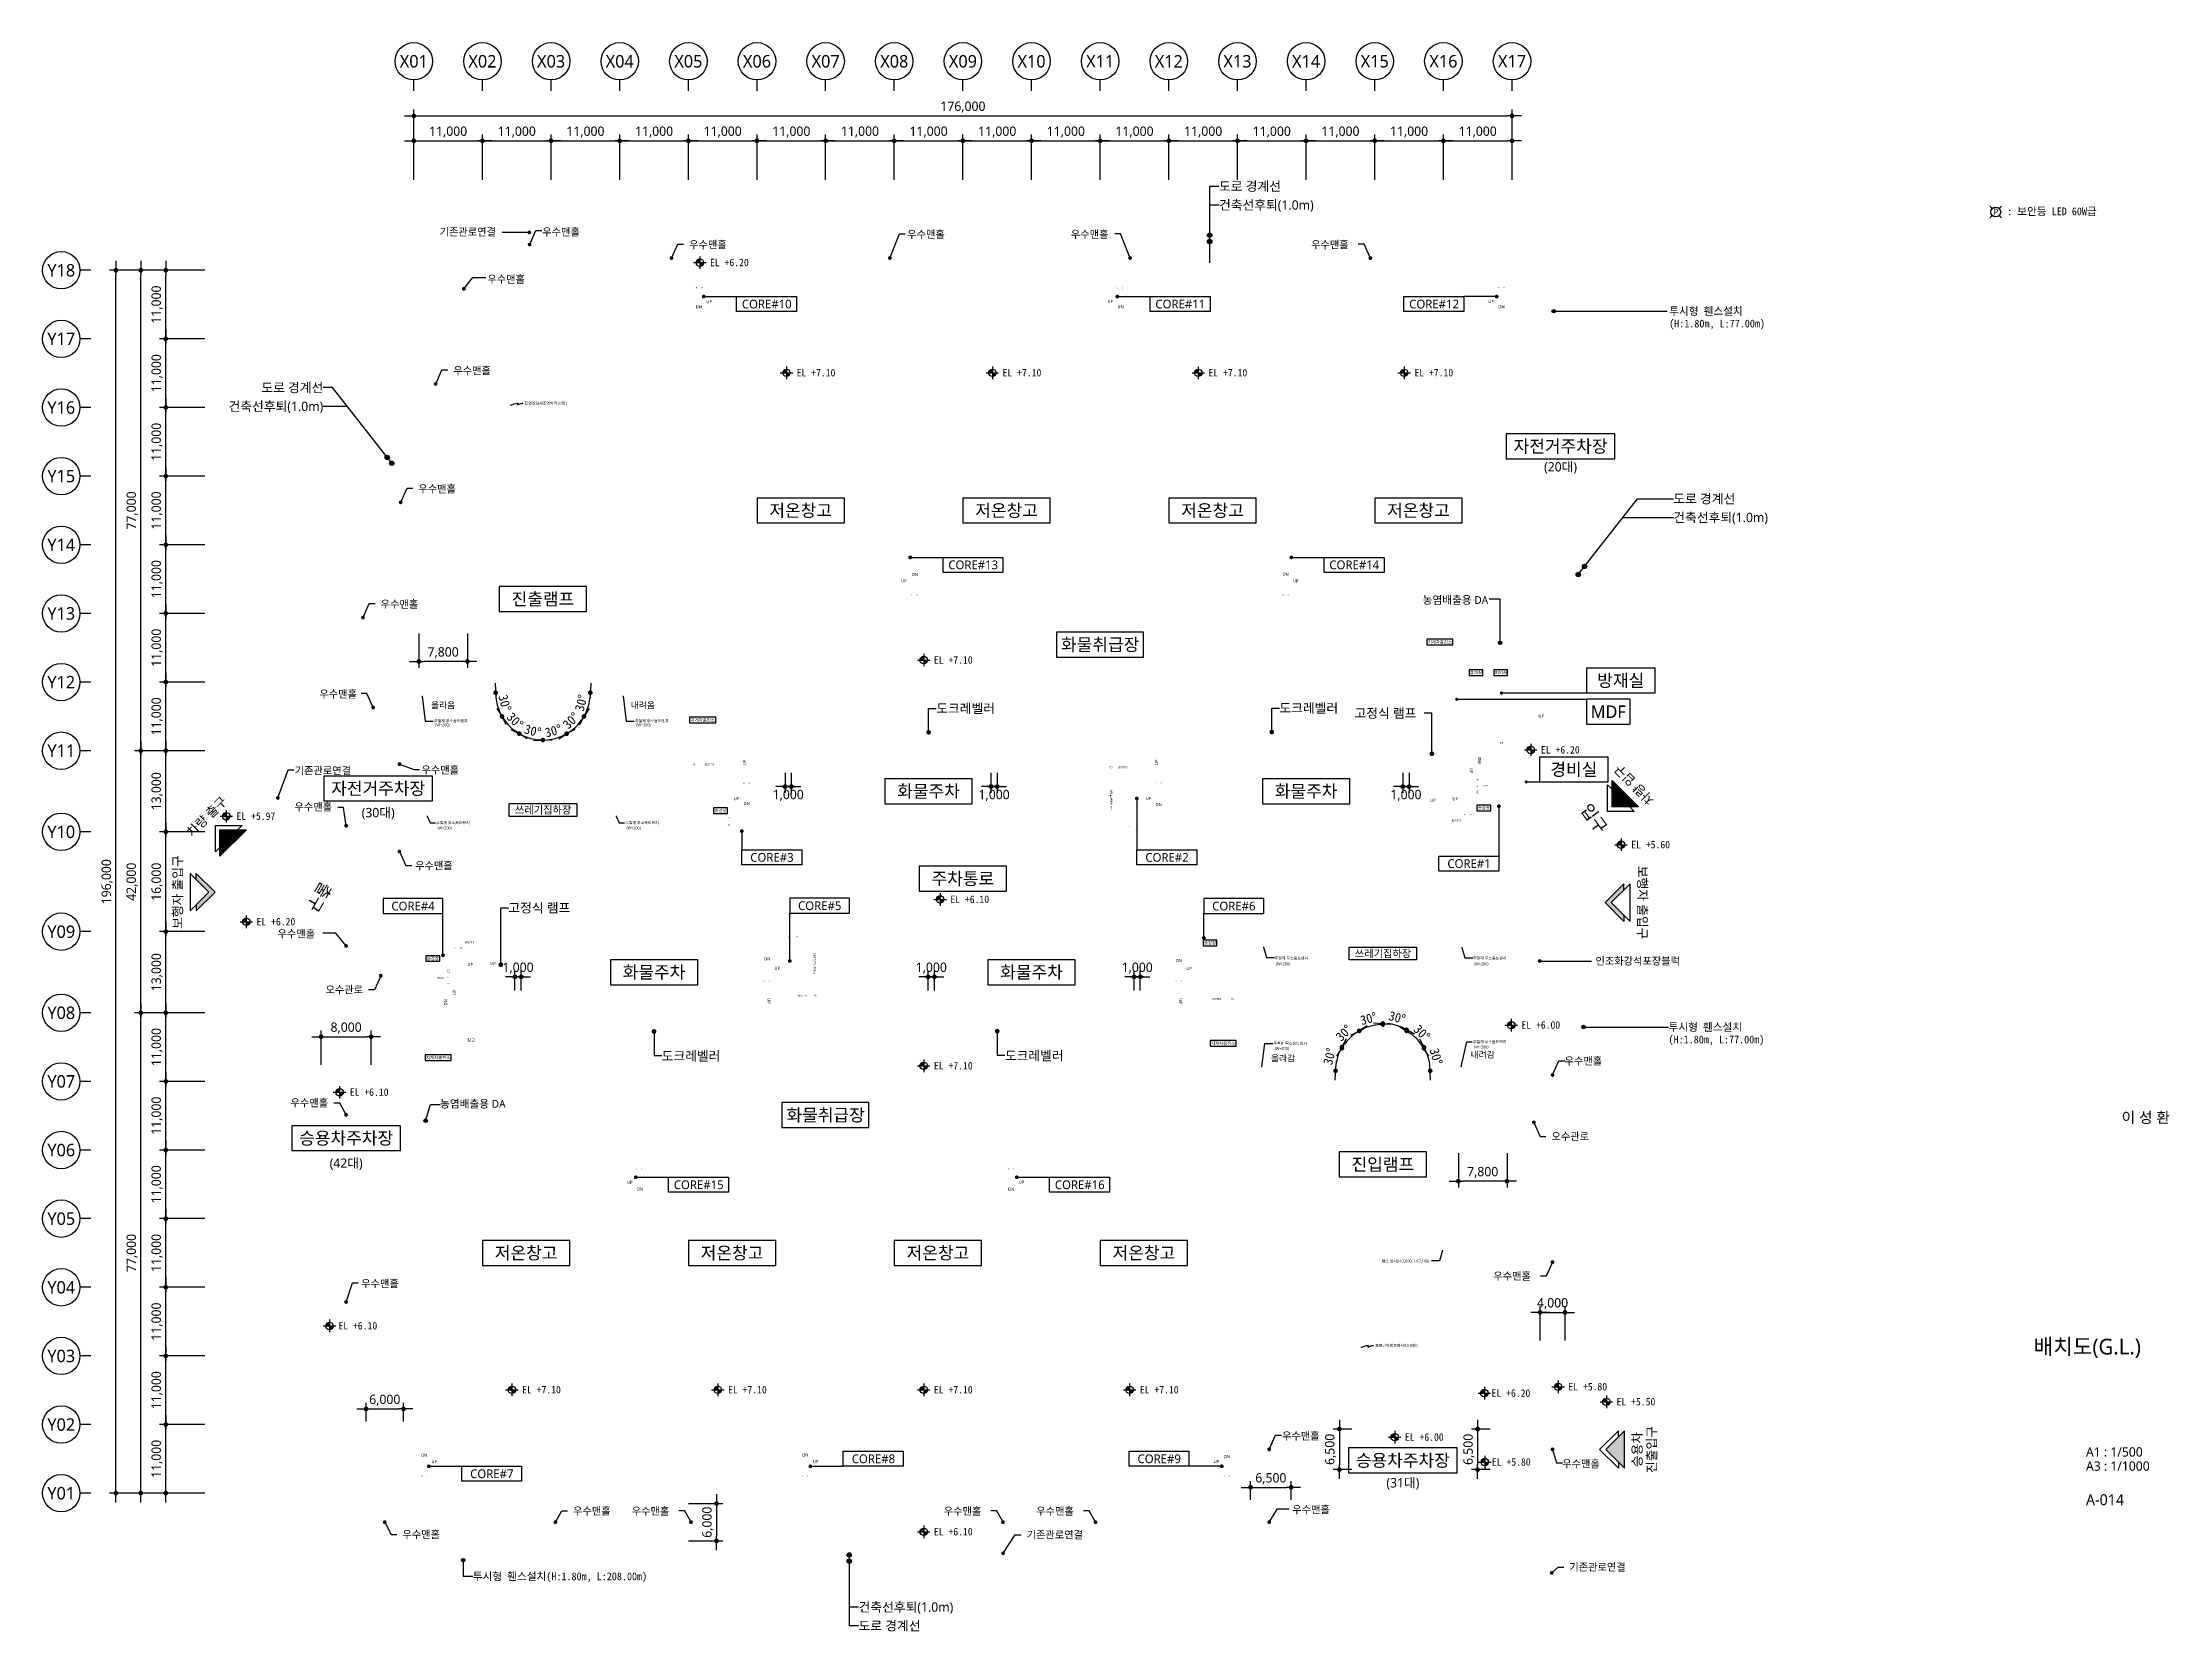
# Model space of a CAD drawing. Header units: millimetres. Extents: x 4806612 to 5147473, y 1423230 to 1974891.
# Drawn here: x 4806612 to 5147473, y 1423230 to 1677891 of the extents above; entities that cross this region are included whole.
import ezdxf
from ezdxf.enums import TextEntityAlignment as Align

# ---------------------------------------------------------------- set-up
doc = ezdxf.new("R2010")
doc.units = ezdxf.units.MM
doc.layers.get('Defpoints').update_dxf_attribs({"color": 140})
for name, color, linetype, lineweight in [('A-AXIS-BUBL', 7, 'Continuous', 25), ('A-BORD-TEXT', 3, 'Continuous', 25), ('A-DIMS', 7, 'Continuous', 25), ('A-MKXS-LEAD', 7, 'Continuous', 25), ('A-MKXS-TEXT1', 3, 'Continuous', 25), ('A-MKXX-NAME', 3, 'Continuous', 25), ('A-MKXX-SYMB', 7, 'Continuous', 25), ('A-XXXX-SYMB', 7, 'Continuous', 25), ('A-XXXX-TXT2', 3, 'Continuous', 25)]:
    doc.layers.add(name, color=color, linetype=linetype, lineweight=lineweight)
for name, color, linetype in [('E-TEX', 2, 'Continuous'), ('SYM', 3, 'Continuous'), ('SYM(일반)', 3, 'Continuous')]:
    doc.layers.add(name, color=color, linetype=linetype)
doc.styles.add('HY울릉도L', font='')
doc.styles.add('XR-평면도$0$맑은 고딕', font='malgun.ttf')
doc.styles.add('나눔고딕', font='NanumGothic.ttf')
doc.styles.add('돋움', font='')
doc.styles.add('돋움체', font='')
doc.styles.add('맑은 고딕', font='malgun.ttf')
doc.styles.add('맑은고딕', font='malgun.ttf')
doc.styles.get('HY울릉도L').set_extended_font_data('HYwulM')
doc.styles.get('돋움').set_extended_font_data('DotumChe')
doc.styles.get('돋움체').set_extended_font_data('DotumChe')
doc.dimstyles.new('CDIM', dxfattribs={"dimtxt": 3, "dimasz": 1.5, "dimexe": 2, "dimexo": 1, "dimgap": 1, "dimtad": 1, "dimdec": 0, "dimrnd": 0.5, "dimzin": 0, "dimdsep": 32, "dimlunit": 6, "dimtxsty": 'HY울릉도L', "dimblk1": '_CIDOT', "dimblk2": '_CIDOT', "dimsah": 1, "dimcen": 5.5, "dimclrd": 2, "dimclre": 2, "dimclrt": 7, "dimadec": 0, "dimazin": 0, "dimtfac": 1, "dimtdec": 0, "dimtix": 1, "dimtmove": 2, "dimatfit": 1, "dimldrblk": '_CIDOT', "dimfxl": 1, "dimtolj": 1, "dimtzin": 0, "dimlwd": -1, "dimarcsym": 0})

msp = doc.modelspace()

# ---------------------------------------------------------------- texts
at = {"layer": 'A-BORD-TEXT', "style": '맑은고딕'}
msp.add_text('이 성 환', height=1750, dxfattribs=at).set_placement((5147561.5, 1504731.8), align=Align.RIGHT)
msp.add_text('배치도(G.L.)', height=2500, dxfattribs=at).set_placement((5134306.3, 1468883.1), align=Align.MIDDLE_CENTER)
for s, height, p in [('A1 : 1/500', 1500, (5134091.6, 1451255)), ('A3 : 1/1000', 1500, (5134091.6, 1448987.6)), ('A-014', 1750, (5134091.6, 1443469.4))]:
    msp.add_text(s, height=height, dxfattribs=at).set_placement(p)
at = {"layer": 'A-MKXS-TEXT1'}
for s, height, style, p in [('건축선후퇴(1.0m)', 1500, '맑은고딕', (4995159.6, 1651855.3)), ('기존관로연결', 1200, '맑은고딕', (4870244.5, 1647546.7)), ('우수맨홀', 1200, '맑은고딕', (4886688.7, 1647534.9)), ('우수맨홀', 1200, '맑은고딕', (4945185.8, 1647148.9)), ('우수맨홀', 1200, '맑은고딕', (4971411, 1647160.8)), ('우수맨홀', 1200, '맑은고딕', (4910234.3, 1645495.6)), ('우수맨홀', 1200, '맑은고딕', (5009911, 1645495.6)), ('우수맨홀', 1200, '맑은고딕', (4877898.5, 1639952.7)), ('투시형 휀스설치', 1250, '돋움체', (5067298.8, 1634846)), ('(H:1.80m, L:77.00m)', 1250, '돋움체', (5067298.8, 1632853.8)), ('우수맨홀', 1200, '맑은고딕', (4872442.8, 1625308.5)), ('우수맨홀', 1200, '맑은고딕', (4866839, 1606350.9)), ('건축선후퇴(1.0m)', 1500, '맑은고딕', (5067965.2, 1601772.4)), ('우수맨홀', 1200, '맑은고딕', (4860798.4, 1587872.3)), ('우수맨홀', 1200, '맑은고딕', (4850983.2, 1573474.4)), ('도크레벨러', 1500, '맑은고딕', (4949836.8, 1571172.4)), ('도크레벨러', 1500, '맑은고딕', (5004836.8, 1571222.4)), ('주철제 무소음트렌치', 450, '맑은고딕', (4869357.7, 1569168.9)), ('(W=200)', 450, '맑은고딕', (4869568.2, 1568526.4)), ('주철제 무소음트렌치', 450, '맑은고딕', (4901562.3, 1569168.9)), ('(W=200)', 450, '맑은고딕', (4901772.9, 1568526.4)), ('고정식 램프', 1500, '맑은고딕', (5016871.3, 1570406.7)), ('기존관로연결', 1200, '맑은고딕', (4847019.1, 1561197.8)), ('우수맨홀', 1200, '맑은고딕', (4867332.5, 1561308.6)), ('우수맨홀', 1200, '맑은고딕', (4846988.4, 1555389.4)), ('주철제 무소음트렌치', 450, '맑은고딕', (4869694.5, 1552834.9)), ('(W=200)', 450, '맑은고딕', (4869905.1, 1552003)), ('주철제 무소음트렌치', 450, '맑은고딕', (4899989.8, 1552834.9)), ('(W=200)', 450, '맑은고딕', (4900200.3, 1552003)), ('우수맨홀', 1200, '맑은고딕', (4866315.6, 1545972.3)), ('고정식 램프', 1500, '맑은고딕', (4881270.7, 1539206.6)), ('우수맨홀', 1200, '맑은고딕', (4844268.8, 1535049.5)), ('주철제 무소음트렌치', 450, '맑은고딕', (5004059.4, 1531154)), ('주철제 무소음트렌치', 450, '맑은고딕', (5035838.1, 1531154)), ('인조화강석포장블럭', 1200, '맑은고딕', (5055480.8, 1530683.3)), ('(W=200)', 450, '맑은고딕', (5004270, 1530229.8)), ('(W=200)', 450, '맑은고딕', (5036048.7, 1530229.8)), ('오수관로', 1200, '맑은고딕', (4851952.3, 1526082)), ('투시형 휀스설치', 1250, '돋움체', (5067196.1, 1520103.4)), ('주철제 무소음트렌치', 450, '맑은고딕', (5003867.6, 1517473.9)), ('(W=200)', 450, '맑은고딕', (5004078.1, 1516663.4)), ('주철제 무소음트렌치', 450, '맑은고딕', (5035831.3, 1517726.1)), ('(W=200)', 450, '맑은고딕', (5036041.8, 1516915.6)), ('(H:1.80m, L:77.00m)', 1250, '돋움체', (5067196.1, 1518111.1)), ('도크레벨러', 1500, '맑은고딕', (4905836.8, 1515461.3)), ('도크레벨러', 1500, '맑은고딕', (4960836.8, 1515511.3)), ('우수맨홀', 1200, '맑은고딕', (5050531.7, 1514668.8)), ('우수맨홀', 1200, '맑은고딕', (4846348.4, 1507951.6)), ('농염배출용 DA', 1250, '맑은고딕', (4870325.7, 1507793.4)), ('오수관로', 1200, '맑은고딕', (5048431.1, 1502574.5)), ('휀스 설치(H:3,000, L:67,100)', 450, '맑은고딕', (5021227.2, 1482592.3)), ('우수맨홀', 1200, '맑은고딕', (4857677.5, 1478981.9)), ('우수맨홀', 1200, '맑은고딕', (5039111, 1480191.2)), ('우수맨홀', 1200, '맑은고딕', (5005252.8, 1454566.3)), ('우수맨홀', 1200, '맑은고딕', (5050153.6, 1450106.6)), ('우수맨홀', 1200, '맑은고딕', (4891634.3, 1442536.9)), ('우수맨홀', 1200, '맑은고딕', (4901033.8, 1442516.4)), ('우수맨홀', 1200, '맑은고딕', (4951040.7, 1442516.4)), ('우수맨홀', 1200, '맑은고딕', (4965863.1, 1442516.4)), ('우수맨홀', 1200, '맑은고딕', (5006888, 1442760.3)), ('우수맨홀', 1200, '맑은고딕', (4864284.3, 1438784.6)), ('기존관로연결', 1200, '맑은고딕', (4964318.3, 1438724.8)), ('투시형 휀스설치(H:1.80m, L:208.00m)', 1250, '돋움체', (4875558.5, 1432067.6)), ('기존관로연결', 1200, '맑은고딕', (5051297.2, 1433552.1)), ('도로 경계선', 1500, '맑은고딕', (4937397.5, 1424139.2)), ('건축선후퇴(1.0m)', 1500, '맑은고딕', (4937397.5, 1427139.2))]:
    msp.add_text(s, height=height, dxfattribs=dict(at, style=style)).set_placement(p, align=Align.MIDDLE_LEFT)
at = {"layer": 'A-MKXS-TEXT1', "style": '맑은고딕'}
for s, height, p in [('건축선후퇴(1.0m)', 1500, (4851598.1, 1619580.7)), ('농염배출용 DA', 1250, (5038290.2, 1588544.9))]:
    msp.add_text(s, height=height, dxfattribs=at).set_placement(p, align=Align.MIDDLE_RIGHT)
for p in [(4878789.6, 1530289.4), (4875154.9, 1530119.8)]:
    msp.add_text('UP', height=500, dxfattribs=at).set_placement(p, align=Align.MIDDLE_CENTER)
at = {"layer": 'A-MKXX-NAME', "style": '맑은고딕'}
for p in [(4995159.6, 1654855.3), (5067965.2, 1604772.4)]:
    msp.add_text('도로 경계선', height=1500, dxfattribs=at).set_placement(p, align=Align.MIDDLE_LEFT)
for s, height, p in [('CORE#10', 1400, (4922675.1, 1635976.5)), ('CORE#11', 1400, (4988950.5, 1635976.5)), ('CORE#12', 1400, (5029630.5, 1635976.5)), ('CORE#13', 1400, (4955761.8, 1594177.6)), ('CORE#14', 1400, (5016830.1, 1594177.6)), ('쓰레기집하장', 1200, (4886838.7, 1554892)), ('CORE#3', 1400, (4923504.5, 1547292.2)), ('CORE#2', 1400, (4986822.4, 1547292.2)), ('CORE#1', 1400, (5035222.5, 1546297.5)), ('CORE#4', 1400, (4865987.4, 1539492.2)), ('CORE#5', 1400, (4931160.5, 1539549)), ('CORE#6', 1400, (4997531.2, 1539492.2)), ('쓰레기집하장', 1200, (5021438.7, 1531892)), ('CORE#15', 1400, (4911771.9, 1494823.8)), ('CORE#16', 1400, (4972840.2, 1494823.8)), ('CORE#7', 1400, (4878616.1, 1448502.4)), ('CORE#8', 1400, (4939769.7, 1450902.4)), ('CORE#9', 1400, (4985571.5, 1450902.4))]:
    msp.add_text(s, height=height, dxfattribs=at).set_placement(p, align=Align.MIDDLE_CENTER)
msp.add_text('도로 경계선', height=1500, dxfattribs=at).set_placement((4851598.1, 1622580.7), align=Align.MIDDLE_RIGHT)
at = {"layer": 'A-XXXX-TXT2', "style": '돋움체'}
for s, height, p in [('EL +6.20', 1200, (4913585, 1642646.7)), ('EL +7.10', 1200, (4927474.1, 1624980)), ('EL +7.10', 1200, (4960474.1, 1624980)), ('EL +7.10', 1200, (4993474.1, 1624980)), ('EL +7.10', 1200, (5026474.1, 1624980)), ('표면강화제조면처리(O형)', 450, (4883873, 1620072.9)), ('EL +7.10', 1200, (4949474.1, 1578942.4)), ('EL +6.20', 1200, (5046754.8, 1564536.2)), ('EL +5.97', 1200, (4837705.2, 1553907)), ('EL +5.60', 1200, (5061231.4, 1549346.9)), ('EL +6.10', 1200, (4952105.5, 1540581)), ('EL +6.20', 1200, (4840911.5, 1536988.5)), ('EL +6.00', 1200, (5043624.9, 1520436)), ('EL +7.10', 1200, (4949474.1, 1513906)), ('EL +6.10', 1200, (4855854.2, 1509678.7)), ('EL +6.10', 1200, (4854037.7, 1472230.8)), ('표면강화제조면처리(O형)', 450, (5020177.8, 1469068.1)), ('EL +7.10', 1200, (4883474.1, 1461980)), ('EL +7.10', 1200, (4916474.1, 1461980)), ('EL +7.10', 1200, (4949474.1, 1461980)), ('EL +7.10', 1200, (4982474.1, 1461980)), ('EL +5.80', 1200, (5051151.1, 1462462.3)), ('EL +6.20', 1200, (5038839.1, 1461438)), ('EL +5.50', 1200, (5058875.1, 1460064.3)), ('EL +6.00', 1200, (5024950.4, 1454390.3)), ('EL +5.80', 1200, (5038900.5, 1450401.4)), ('EL +6.10', 1200, (4949474.1, 1439228.8))]:
    msp.add_text(s, height=height, dxfattribs=at).set_placement(p, align=Align.MIDDLE_LEFT)
at = {"layer": 'A-XXXX-TXT2', "ltscale": 100}
for s, height, style, p in [('ST', 200, '맑은 고딕', (4911392.8, 1638588.6)), ('ST', 200, '맑은 고딕', (4912239.8, 1638588.6)), ('UP', 500, '맑은 고딕', (4913446.3, 1636381.5)), ('UP', 500, '맑은 고딕', (4977722.7, 1636381.5)), ('ST', 200, '맑은 고딕', (4978902.8, 1638611.2)), ('ST', 200, '맑은 고딕', (4979758.7, 1638611.2)), ('UP', 500, '맑은 고딕', (5038772.7, 1636381.5)), ('ST', 200, '맑은 고딕', (5039955.8, 1638587)), ('ST', 200, '맑은 고딕', (5040807.5, 1638587)), ('DN', 500, '맑은 고딕', (4911788.2, 1635546.8)), ('DN', 500, '맑은 고딕', (4979372.7, 1635546.8)), ('DN', 500, '맑은 고딕', (5040422.7, 1635546.8)), ('UP', 500, '맑은 고딕', (4944655.7, 1591610.2)), ('DN', 500, '맑은 고딕', (4946410.6, 1592632.1)), ('DN', 500, '맑은 고딕', (5005830.4, 1592670.1)), ('UP', 500, '맑은 고딕', (5007459.4, 1591585.8)), ('ST', 200, '맑은 고딕', (4945926.8, 1589365.7)), ('ST', 200, '맑은 고딕', (4946768, 1589365.7)), ('ST', 200, '맑은 고딕', (5005463.7, 1589362.5)), ('ST', 200, '맑은 고딕', (5006311.4, 1589362.5)), ('휴게실', 500, 'XR-평면도$0$맑은 고딕', (5036324.7, 1576907.1)), ('회의실', 500, 'XR-평면도$0$맑은 고딕', (5040312, 1576907.1)), ('UP', 500, '맑은 고딕', (5046786.8, 1569941.2)), ('PS', 300, '맑은 고딕', (5040454, 1565641.8)), ('PS', 300, '맑은 고딕', (4910982, 1562142.5)), ('EPS/TPS', 300, '맑은 고딕', (4913495, 1562147.8)), ('PS', 300, '맑은 고딕', (4977835.7, 1561735.2)), ('EPS/TPS', 300, '맑은 고딕', (4979721.1, 1561735.2)), ('ST', 200, '맑은 고딕', (4918984.5, 1559224.6)), ('ST', 200, '맑은 고딕', (4919837.9, 1559227.7)), ('ST', 200, '맑은 고딕', (4985024.2, 1559239.4)), ('ST', 200, '맑은 고딕', (4985866.9, 1559239.4)), ('배기', 200, '맑은 고딕', (5036556.1, 1557894.6)), ('ST', 200, '맑은 고딕', (5036555.7, 1558696.3)), ('ST', 200, '맑은 고딕', (5036561.3, 1559741.4)), ('PS/AV', 200, '맑은 고딕', (5037864.5, 1558795)), ('UP', 500, '맑은 고딕', (4917806.5, 1556713.4)), ('DN', 500, '맑은 고딕', (4919456.5, 1555932.8)), ('UP', 500, '맑은 고딕', (4983839.4, 1556743.5)), ('DN', 500, '맑은 고딕', (4985485.4, 1555754.8)), ('UP', 500, '맑은 고딕', (5029438.1, 1556439.7)), ('UP', 500, '맑은 고딕', (5033010.6, 1556671.4)), ('AD', 200, '맑은 고딕', (5036558.4, 1557594.8)), ('ST', 200, '맑은 고딕', (4916583.5, 1553675.3)), ('ST', 200, '맑은 고딕', (4916583.5, 1552475.3)), ('ST', 200, '맑은 고딕', (4916585.5, 1553676)), ('ST', 200, '맑은 고딕', (4916585.5, 1552476)), ('ST', 200, '맑은 고딕', (4980758.1, 1552186.4)), ('ST', 200, '맑은 고딕', (4981958.1, 1552186.4)), ('EPS/TPS', 300, '맑은 고딕', (5033202.5, 1553184.1)), ('ST', 200, '맑은 고딕', (5034551, 1554075.6)), ('ST', 200, '맑은 고딕', (5035476, 1554075.6)), ('ST', 200, '맑은 고딕', (4926271.7, 1534603.7)), ('ST', 200, '맑은 고딕', (4927471.7, 1534603.7)), ('ST', 200, '맑은 고딕', (4872752.4, 1532706.6)), ('ST', 200, '맑은 고딕', (4873677.4, 1532706.6)), ('EPS/TPS', 300, '맑은 고딕', (4875042.8, 1533673.3)), ('DN', 500, '맑은 고딕', (4922762.1, 1531033.2)), ('DN', 500, '맑은 고딕', (4988742.8, 1530755.7)), ('PS/AV', 300, '맑은 고딕', (4870383.8, 1527964.3)), ('배기', 200, '맑은 고딕', (4871675.4, 1529180.1)), ('AD', 200, '맑은 고딕', (4871677.7, 1528880.4)), ('ST', 200, '맑은 고딕', (4871671.7, 1527045.1)), ('ST', 200, '맑은 고딕', (4871671.7, 1527045.1)), ('ST', 200, '맑은 고딕', (4871675, 1528079.6)), ('ST', 200, '맑은 고딕', (4871675, 1528079.6)), ('ST', 200, '맑은 고딕', (4922383, 1527543.2)), ('ST', 200, '맑은 고딕', (4923230.4, 1527543.2)), ('UP', 500, '맑은 고딕', (4924354.9, 1529513.7)), ('ST', 200, '맑은 고딕', (4988360, 1527543.2)), ('ST', 200, '맑은 고딕', (4989206, 1527543.2)), ('UP', 500, '맑은 고딕', (4990335.6, 1529501.3)), ('EPS/TPS', 300, '맑은 고딕', (4928397.2, 1525112.7)), ('PS', 300, '맑은 고딕', (4930419.6, 1525125.6)), ('EPS/TPS', 300, '맑은 고딕', (4994725.4, 1524595)), ('PS', 300, '맑은 고딕', (4997241.9, 1524595)), ('창고', 500, '맑은 고딕', (4875286.8, 1517991.2)), ('ST', 200, '맑은 고딕', (4901913.9, 1497406.5)), ('ST', 200, '맑은 고딕', (4902765.4, 1497410.7)), ('ST', 200, '맑은 고딕', (4961463.3, 1497405.9)), ('ST', 200, '맑은 고딕', (4962287.6, 1497409.8)), ('UP', 500, '맑은 고딕', (4900731.8, 1495221.2)), ('DN', 500, '맑은 고딕', (4902381.8, 1494124)), ('DN', 500, '맑은 고딕', (4961844.8, 1494131.2)), ('UP', 500, '맑은 고딕', (4963474.4, 1495232.1)), ('DN', 500, '맑은 고딕', (4867800, 1451490.8)), ('UP', 500, '맑은 고딕', (4869392.9, 1450457.1)), ('DN', 500, '맑은 고딕', (4928873.9, 1451521.2)), ('UP', 500, '맑은 고딕', (4930493, 1450450)), ('UP', 500, '맑은 고딕', (4994734.8, 1450464.2)), ('DN', 500, '맑은 고딕', (4996441.9, 1451254.2)), ('ST', 200, '맑은 고딕', (4867422.7, 1448153.6)), ('ST', 200, '맑은 고딕', (4868258.4, 1448169.9)), ('ST', 200, '맑은 고딕', (4928468.9, 1448156.9)), ('ST', 200, '맑은 고딕', (4929314.5, 1448160.9)), ('ST', 200, '맑은 고딕', (4995969.9, 1448169.5)), ('ST', 200, '맑은 고딕', (4996806.1, 1448169.5))]:
    msp.add_text(s, height=height, dxfattribs=dict(at, style=style)).set_placement(p, align=Align.MIDDLE_CENTER)
at = {"layer": 'A-XXXX-TXT2', "style": '맑은고딕'}
for s, height, p in [('(20대)', 1500, (5049890, 1609890)), ('올라옴', 1000, (4870809, 1571691.2)), ('내려옴', 1000, (4902809, 1571691.2)), ('(30대)', 1500, (4860405.3, 1554470.8)), ('올라감', 1000, (5005414.6, 1515091.2)), ('내려감', 1000, (5037414.6, 1515668.5)), ('(42대)', 1500, (4855272.2, 1498294.5)), ('(31대)', 1500, (5024618.1, 1447061.4))]:
    msp.add_text(s, height=height, dxfattribs=at).set_placement(p, align=Align.MIDDLE_CENTER)
at = {"layer": 'A-XXXX-TXT2', "ltscale": 100, "style": '맑은 고딕'}
for s, height, rotation, p in [('UP', 500, 90, (4919137.4, 1562502.3)), ('UP', 500, 90, (4985122.8, 1562528.3)), ('UP', 500, 270, (5035599.5, 1561187)), ('DN', 500, 270, (5036901.2, 1562822.6)), ('화장실/냉동창고PS', 300, 270, (4977861.8, 1556503.7)), ('화장실/냉동창고PS', 300, 90, (4930361.8, 1530278.7)), ('DN', 500, 90, (4871219.3, 1524063)), ('UP', 500, 90, (4872591.9, 1525655.9)), ('UP', 500, 270, (4923018.9, 1524283.2)), ('UP', 500, 270, (4988999.6, 1524253.6))]:
    msp.add_text(s, height=height, rotation=rotation, dxfattribs=at).set_placement(p, align=Align.MIDDLE_CENTER)
at = {"layer": 'A-XXXX-TXT2', "style": '맑은고딕'}
for s, height, rotation, p in [('입구', 2000, 306, (5055275.9, 1553531.5)), ('출구', 2000, 240, (4850992.7, 1540915.5)), ('진출입구', 1500, 90, (5064485.5, 1452388.1)), ('승용차', 1500, 90, (5062152.9, 1452388.1))]:
    msp.add_text(s, height=height, rotation=rotation, dxfattribs=at).set_placement(p, align=Align.MIDDLE_CENTER)
at = {"layer": 'E-TEX', "style": '돋움'}
msp.add_text(': 보안등 LED 60W급', height=1250, dxfattribs=at).set_placement((5121466.8, 1650835.9), align=Align.MIDDLE_LEFT)

# ---------------------------------------------------------------- blocks, each defined once
blk = doc.blocks.new('_CIDOT')
at = {"color": 0, "linetype": 'ByBlock'}
blk.add_line((2, 0), (-1, 0), dxfattribs=at)
at = {"color": 0, "linetype": 'ByBlock', "const_width": 0.5}
blk.add_lwpolyline([(-0.25, 0, 1), (0.25, 0, 1)], format="xyb", close=True, dxfattribs=at)
blk = doc.blocks.new('*D7')
at = {"layer": 'A-DIMS', "lineweight": -2, "transparency": 16777216}
for p, q in [((93193, 67121), (85943, 67121)), ((93193, 56121), (85943, 56121))]:
    blk.add_line(p, q, dxfattribs=at)
at = {"layer": 'A-DIMS', "transparency": 16777216}
blk.add_line((86943, 56871), (86943, 66371), dxfattribs=at)
at = {"layer": 'Defpoints', "color": 0, "transparency": 16777216}
for p in [(86943, 67121), (93693, 67121), (93693, 56121)]:
    blk.add_point(p, dxfattribs=at)
at = {"layer": 'A-DIMS', "transparency": 16777216, "xscale": 750, "yscale": 750, "zscale": 750}
for p, rotation in [((86943, 67121), 90), ((86943, 56121), 270)]:
    blk.add_blockref('_CIDOT', p, dxfattribs=dict(at, rotation=rotation))
at = {"layer": 'A-DIMS', "color": 3, "transparency": 16777216, "insert": (85538, 61621), "char_height": 1500, "attachment_point": 5, "rotation": 90, "style": '맑은고딕'}
blk.add_mtext('\\A1;11,000', dxfattribs=at)
blk = doc.blocks.new('*D8')
at = {"layer": 'A-DIMS', "lineweight": -2, "transparency": 16777216}
for p, q in [((93193, 78121), (85943, 78121)), ((93193, 67121), (85943, 67121))]:
    blk.add_line(p, q, dxfattribs=at)
at = {"layer": 'A-DIMS', "transparency": 16777216}
blk.add_line((86943, 67871), (86943, 77371), dxfattribs=at)
at = {"layer": 'Defpoints', "color": 0, "transparency": 16777216}
for p in [(86943, 78121), (93693, 78121), (93693, 67121)]:
    blk.add_point(p, dxfattribs=at)
at = {"layer": 'A-DIMS', "transparency": 16777216, "xscale": 750, "yscale": 750, "zscale": 750}
for p, rotation in [((86943, 78121), 90), ((86943, 67121), 270)]:
    blk.add_blockref('_CIDOT', p, dxfattribs=dict(at, rotation=rotation))
at = {"layer": 'A-DIMS', "color": 3, "transparency": 16777216, "insert": (85538, 72621), "char_height": 1500, "attachment_point": 5, "rotation": 90, "style": '맑은고딕'}
blk.add_mtext('\\A1;11,000', dxfattribs=at)
blk = doc.blocks.new('*D9')
at = {"layer": 'A-DIMS', "lineweight": -2, "transparency": 16777216}
for p, q in [((93193, 89121), (85943, 89121)), ((93193, 78121), (85943, 78121))]:
    blk.add_line(p, q, dxfattribs=at)
at = {"layer": 'A-DIMS', "transparency": 16777216}
blk.add_line((86943, 78871), (86943, 88371), dxfattribs=at)
at = {"layer": 'Defpoints', "color": 0, "transparency": 16777216}
for p in [(86943, 89121), (93693, 89121), (93693, 78121)]:
    blk.add_point(p, dxfattribs=at)
at = {"layer": 'A-DIMS', "transparency": 16777216, "xscale": 750, "yscale": 750, "zscale": 750}
for p, rotation in [((86943, 89121), 90), ((86943, 78121), 270)]:
    blk.add_blockref('_CIDOT', p, dxfattribs=dict(at, rotation=rotation))
at = {"layer": 'A-DIMS', "color": 3, "transparency": 16777216, "insert": (85538, 83621), "char_height": 1500, "attachment_point": 5, "rotation": 90, "style": '맑은고딕'}
blk.add_mtext('\\A1;11,000', dxfattribs=at)
blk = doc.blocks.new('*D10')
at = {"layer": 'A-DIMS', "lineweight": -2, "transparency": 16777216}
for p, q in [((93193, 100121), (85943, 100121)), ((93193, 89121), (85943, 89121))]:
    blk.add_line(p, q, dxfattribs=at)
at = {"layer": 'A-DIMS', "transparency": 16777216}
blk.add_line((86943, 89871), (86943, 99371), dxfattribs=at)
at = {"layer": 'Defpoints', "color": 0, "transparency": 16777216}
for p in [(86943, 100121), (93693, 100121), (93693, 89121)]:
    blk.add_point(p, dxfattribs=at)
at = {"layer": 'A-DIMS', "transparency": 16777216, "xscale": 750, "yscale": 750, "zscale": 750}
for p, rotation in [((86943, 100121), 90), ((86943, 89121), 270)]:
    blk.add_blockref('_CIDOT', p, dxfattribs=dict(at, rotation=rotation))
at = {"layer": 'A-DIMS', "color": 3, "transparency": 16777216, "insert": (85538, 94621), "char_height": 1500, "attachment_point": 5, "rotation": 90, "style": '맑은고딕'}
blk.add_mtext('\\A1;11,000', dxfattribs=at)
blk = doc.blocks.new('*D11')
at = {"layer": 'A-DIMS', "lineweight": -2, "transparency": 16777216}
for p, q in [((93193, 111121), (85943, 111121)), ((93193, 100121), (85943, 100121))]:
    blk.add_line(p, q, dxfattribs=at)
at = {"layer": 'A-DIMS', "transparency": 16777216}
blk.add_line((86943, 100871), (86943, 110371), dxfattribs=at)
at = {"layer": 'Defpoints', "color": 0, "transparency": 16777216}
for p in [(86943, 111121), (93693, 111121), (93693, 100121)]:
    blk.add_point(p, dxfattribs=at)
at = {"layer": 'A-DIMS', "transparency": 16777216, "xscale": 750, "yscale": 750, "zscale": 750}
for p, rotation in [((86943, 111121), 90), ((86943, 100121), 270)]:
    blk.add_blockref('_CIDOT', p, dxfattribs=dict(at, rotation=rotation))
at = {"layer": 'A-DIMS', "color": 3, "transparency": 16777216, "insert": (85538, 105621), "char_height": 1500, "attachment_point": 5, "rotation": 90, "style": '맑은고딕'}
blk.add_mtext('\\A1;11,000', dxfattribs=at)
blk = doc.blocks.new('*D12')
at = {"layer": 'A-DIMS', "lineweight": -2, "transparency": 16777216}
for p, q in [((93193, 122121), (85943, 122121)), ((93193, 111121), (85943, 111121))]:
    blk.add_line(p, q, dxfattribs=at)
at = {"layer": 'A-DIMS', "transparency": 16777216}
blk.add_line((86943, 111871), (86943, 121371), dxfattribs=at)
at = {"layer": 'Defpoints', "color": 0, "transparency": 16777216}
for p in [(86943, 122121), (93693, 122121), (93693, 111121)]:
    blk.add_point(p, dxfattribs=at)
at = {"layer": 'A-DIMS', "transparency": 16777216, "xscale": 750, "yscale": 750, "zscale": 750}
for p, rotation in [((86943, 122121), 90), ((86943, 111121), 270)]:
    blk.add_blockref('_CIDOT', p, dxfattribs=dict(at, rotation=rotation))
at = {"layer": 'A-DIMS', "color": 3, "transparency": 16777216, "insert": (85538, 116621), "char_height": 1500, "attachment_point": 5, "rotation": 90, "style": '맑은고딕'}
blk.add_mtext('\\A1;11,000', dxfattribs=at)
blk = doc.blocks.new('*D13')
at = {"layer": 'A-DIMS', "lineweight": -2, "transparency": 16777216}
for p, q in [((93193, 135121), (85943, 135121)), ((93193, 122121), (85943, 122121))]:
    blk.add_line(p, q, dxfattribs=at)
at = {"layer": 'A-DIMS', "transparency": 16777216}
blk.add_line((86943, 122871), (86943, 134371), dxfattribs=at)
at = {"layer": 'Defpoints', "color": 0, "transparency": 16777216}
for p in [(86943, 135121), (93693, 135121), (93693, 122121)]:
    blk.add_point(p, dxfattribs=at)
at = {"layer": 'A-DIMS', "transparency": 16777216, "xscale": 750, "yscale": 750, "zscale": 750}
for p, rotation in [((86943, 135121), 90), ((86943, 122121), 270)]:
    blk.add_blockref('_CIDOT', p, dxfattribs=dict(at, rotation=rotation))
at = {"layer": 'A-DIMS', "color": 3, "transparency": 16777216, "insert": (85538, 128621), "char_height": 1500, "attachment_point": 5, "rotation": 90, "style": '맑은고딕'}
blk.add_mtext('\\A1;13,000', dxfattribs=at)
blk = doc.blocks.new('*D14')
at = {"layer": 'A-DIMS', "lineweight": -2, "transparency": 16777216}
for p, q in [((93193, 151121), (85943, 151121)), ((93193, 135121), (85943, 135121))]:
    blk.add_line(p, q, dxfattribs=at)
at = {"layer": 'A-DIMS', "transparency": 16777216}
blk.add_line((86943, 135871), (86943, 150371), dxfattribs=at)
at = {"layer": 'Defpoints', "color": 0, "transparency": 16777216}
for p in [(86943, 151121), (93693, 151121), (93693, 135121)]:
    blk.add_point(p, dxfattribs=at)
at = {"layer": 'A-DIMS', "transparency": 16777216, "xscale": 750, "yscale": 750, "zscale": 750}
for p, rotation in [((86943, 151121), 90), ((86943, 135121), 270)]:
    blk.add_blockref('_CIDOT', p, dxfattribs=dict(at, rotation=rotation))
at = {"layer": 'A-DIMS', "color": 3, "transparency": 16777216, "insert": (85538, 143121), "char_height": 1500, "attachment_point": 5, "rotation": 90, "style": '맑은고딕'}
blk.add_mtext('\\A1;16,000', dxfattribs=at)
blk = doc.blocks.new('*D15')
at = {"layer": 'A-DIMS', "lineweight": -2, "transparency": 16777216}
for p, q in [((93193, 164121), (85943, 164121)), ((93193, 151121), (85943, 151121))]:
    blk.add_line(p, q, dxfattribs=at)
at = {"layer": 'A-DIMS', "transparency": 16777216}
blk.add_line((86943, 151871), (86943, 163371), dxfattribs=at)
at = {"layer": 'Defpoints', "color": 0, "transparency": 16777216}
for p in [(86943, 164121), (93693, 164121), (93693, 151121)]:
    blk.add_point(p, dxfattribs=at)
at = {"layer": 'A-DIMS', "transparency": 16777216, "xscale": 750, "yscale": 750, "zscale": 750}
for p, rotation in [((86943, 164121), 90), ((86943, 151121), 270)]:
    blk.add_blockref('_CIDOT', p, dxfattribs=dict(at, rotation=rotation))
at = {"layer": 'A-DIMS', "color": 3, "transparency": 16777216, "insert": (85538, 157621), "char_height": 1500, "attachment_point": 5, "rotation": 90, "style": '맑은고딕'}
blk.add_mtext('\\A1;13,000', dxfattribs=at)
blk = doc.blocks.new('*D16')
at = {"layer": 'A-DIMS', "lineweight": -2, "transparency": 16777216}
for p, q in [((93193, 175121), (85943, 175121)), ((93193, 164121), (85943, 164121))]:
    blk.add_line(p, q, dxfattribs=at)
at = {"layer": 'A-DIMS', "transparency": 16777216}
blk.add_line((86943, 164871), (86943, 174371), dxfattribs=at)
at = {"layer": 'Defpoints', "color": 0, "transparency": 16777216}
for p in [(86943, 175121), (93693, 175121), (93693, 164121)]:
    blk.add_point(p, dxfattribs=at)
at = {"layer": 'A-DIMS', "transparency": 16777216, "xscale": 750, "yscale": 750, "zscale": 750}
for p, rotation in [((86943, 175121), 90), ((86943, 164121), 270)]:
    blk.add_blockref('_CIDOT', p, dxfattribs=dict(at, rotation=rotation))
at = {"layer": 'A-DIMS', "color": 3, "transparency": 16777216, "insert": (85538, 169621), "char_height": 1500, "attachment_point": 5, "rotation": 90, "style": '맑은고딕'}
blk.add_mtext('\\A1;11,000', dxfattribs=at)
blk = doc.blocks.new('*D17')
at = {"layer": 'A-DIMS', "lineweight": -2, "transparency": 16777216}
for p, q in [((93193, 186121), (85943, 186121)), ((93193, 175121), (85943, 175121))]:
    blk.add_line(p, q, dxfattribs=at)
at = {"layer": 'A-DIMS', "transparency": 16777216}
blk.add_line((86943, 175871), (86943, 185371), dxfattribs=at)
at = {"layer": 'Defpoints', "color": 0, "transparency": 16777216}
for p in [(86943, 186121), (93693, 186121), (93693, 175121)]:
    blk.add_point(p, dxfattribs=at)
at = {"layer": 'A-DIMS', "transparency": 16777216, "xscale": 750, "yscale": 750, "zscale": 750}
for p, rotation in [((86943, 186121), 90), ((86943, 175121), 270)]:
    blk.add_blockref('_CIDOT', p, dxfattribs=dict(at, rotation=rotation))
at = {"layer": 'A-DIMS', "color": 3, "transparency": 16777216, "insert": (85538, 180621), "char_height": 1500, "attachment_point": 5, "rotation": 90, "style": '맑은고딕'}
blk.add_mtext('\\A1;11,000', dxfattribs=at)
blk = doc.blocks.new('*D18')
at = {"layer": 'A-DIMS', "lineweight": -2, "transparency": 16777216}
for p, q in [((93193, 197121), (85943, 197121)), ((93193, 186121), (85943, 186121))]:
    blk.add_line(p, q, dxfattribs=at)
at = {"layer": 'A-DIMS', "transparency": 16777216}
blk.add_line((86943, 186871), (86943, 196371), dxfattribs=at)
at = {"layer": 'Defpoints', "color": 0, "transparency": 16777216}
for p in [(86943, 197121), (93693, 197121), (93693, 186121)]:
    blk.add_point(p, dxfattribs=at)
at = {"layer": 'A-DIMS', "transparency": 16777216, "xscale": 750, "yscale": 750, "zscale": 750}
for p, rotation in [((86943, 197121), 90), ((86943, 186121), 270)]:
    blk.add_blockref('_CIDOT', p, dxfattribs=dict(at, rotation=rotation))
at = {"layer": 'A-DIMS', "color": 3, "transparency": 16777216, "insert": (85538, 191621), "char_height": 1500, "attachment_point": 5, "rotation": 90, "style": '맑은고딕'}
blk.add_mtext('\\A1;11,000', dxfattribs=at)
blk = doc.blocks.new('*D19')
at = {"layer": 'A-DIMS', "lineweight": -2, "transparency": 16777216}
for p, q in [((93193, 208121), (85943, 208121)), ((93193, 197121), (85943, 197121))]:
    blk.add_line(p, q, dxfattribs=at)
at = {"layer": 'A-DIMS', "transparency": 16777216}
blk.add_line((86943, 197871), (86943, 207371), dxfattribs=at)
at = {"layer": 'Defpoints', "color": 0, "transparency": 16777216}
for p in [(86943, 208121), (93693, 208121), (93693, 197121)]:
    blk.add_point(p, dxfattribs=at)
at = {"layer": 'A-DIMS', "transparency": 16777216, "xscale": 750, "yscale": 750, "zscale": 750}
for p, rotation in [((86943, 208121), 90), ((86943, 197121), 270)]:
    blk.add_blockref('_CIDOT', p, dxfattribs=dict(at, rotation=rotation))
at = {"layer": 'A-DIMS', "color": 3, "transparency": 16777216, "insert": (85538, 202621), "char_height": 1500, "attachment_point": 5, "rotation": 90, "style": '맑은고딕'}
blk.add_mtext('\\A1;11,000', dxfattribs=at)
blk = doc.blocks.new('*D20')
at = {"layer": 'A-DIMS', "lineweight": -2, "transparency": 16777216}
for p, q in [((93193, 219121), (85943, 219121)), ((93193, 208121), (85943, 208121))]:
    blk.add_line(p, q, dxfattribs=at)
at = {"layer": 'A-DIMS', "transparency": 16777216}
blk.add_line((86943, 208871), (86943, 218371), dxfattribs=at)
at = {"layer": 'Defpoints', "color": 0, "transparency": 16777216}
for p in [(86943, 219121), (93693, 219121), (93693, 208121)]:
    blk.add_point(p, dxfattribs=at)
at = {"layer": 'A-DIMS', "transparency": 16777216, "xscale": 750, "yscale": 750, "zscale": 750}
for p, rotation in [((86943, 219121), 90), ((86943, 208121), 270)]:
    blk.add_blockref('_CIDOT', p, dxfattribs=dict(at, rotation=rotation))
at = {"layer": 'A-DIMS', "color": 3, "transparency": 16777216, "insert": (85538, 213621), "char_height": 1500, "attachment_point": 5, "rotation": 90, "style": '맑은고딕'}
blk.add_mtext('\\A1;11,000', dxfattribs=at)
blk = doc.blocks.new('*D21')
at = {"layer": 'A-DIMS', "lineweight": -2, "transparency": 16777216}
for p, q in [((93193, 230121), (85943, 230121)), ((93193, 219121), (85943, 219121))]:
    blk.add_line(p, q, dxfattribs=at)
at = {"layer": 'A-DIMS', "transparency": 16777216}
blk.add_line((86943, 219871), (86943, 229371), dxfattribs=at)
at = {"layer": 'Defpoints', "color": 0, "transparency": 16777216}
for p in [(86943, 230121), (93693, 230121), (93693, 219121)]:
    blk.add_point(p, dxfattribs=at)
at = {"layer": 'A-DIMS', "transparency": 16777216, "xscale": 750, "yscale": 750, "zscale": 750}
for p, rotation in [((86943, 230121), 90), ((86943, 219121), 270)]:
    blk.add_blockref('_CIDOT', p, dxfattribs=dict(at, rotation=rotation))
at = {"layer": 'A-DIMS', "color": 3, "transparency": 16777216, "insert": (85538, 224621), "char_height": 1500, "attachment_point": 5, "rotation": 90, "style": '맑은고딕'}
blk.add_mtext('\\A1;11,000', dxfattribs=at)
blk = doc.blocks.new('*D22')
at = {"layer": 'A-DIMS', "lineweight": -2, "transparency": 16777216}
for p, q in [((93193, 241121), (85943, 241121)), ((93193, 230121), (85943, 230121))]:
    blk.add_line(p, q, dxfattribs=at)
at = {"layer": 'A-DIMS', "transparency": 16777216}
blk.add_line((86943, 230871), (86943, 240371), dxfattribs=at)
at = {"layer": 'Defpoints', "color": 0, "transparency": 16777216}
for p in [(86943, 241121), (93693, 241121), (93693, 230121)]:
    blk.add_point(p, dxfattribs=at)
at = {"layer": 'A-DIMS', "transparency": 16777216, "xscale": 750, "yscale": 750, "zscale": 750}
for p, rotation in [((86943, 241121), 90), ((86943, 230121), 270)]:
    blk.add_blockref('_CIDOT', p, dxfattribs=dict(at, rotation=rotation))
at = {"layer": 'A-DIMS', "color": 3, "transparency": 16777216, "insert": (85538, 235621), "char_height": 1500, "attachment_point": 5, "rotation": 90, "style": '맑은고딕'}
blk.add_mtext('\\A1;11,000', dxfattribs=at)
blk = doc.blocks.new('*D23')
at = {"layer": 'A-DIMS', "lineweight": -2, "transparency": 16777216}
for p, q in [((93193, 122121), (81943, 122121)), ((93193, 45121), (81943, 45121))]:
    blk.add_line(p, q, dxfattribs=at)
at = {"layer": 'A-DIMS', "transparency": 16777216}
blk.add_line((82943, 45871), (82943, 121371), dxfattribs=at)
at = {"layer": 'Defpoints', "color": 0, "transparency": 16777216}
for p in [(82943, 122121), (93693, 122121), (93693, 45121)]:
    blk.add_point(p, dxfattribs=at)
at = {"layer": 'A-DIMS', "transparency": 16777216, "xscale": 750, "yscale": 750, "zscale": 750}
for p, rotation in [((82943, 122121), 90), ((82943, 45121), 270)]:
    blk.add_blockref('_CIDOT', p, dxfattribs=dict(at, rotation=rotation))
at = {"layer": 'A-DIMS', "color": 3, "transparency": 16777216, "insert": (81542, 83621), "char_height": 1500, "attachment_point": 5, "rotation": 90, "style": '맑은고딕'}
blk.add_mtext('\\A1;77,000', dxfattribs=at)
blk = doc.blocks.new('*D24')
at = {"layer": 'A-DIMS', "lineweight": -2, "transparency": 16777216}
for p, q in [((93193, 241121), (77943, 241121)), ((93193, 45121), (77943, 45121))]:
    blk.add_line(p, q, dxfattribs=at)
at = {"layer": 'A-DIMS', "transparency": 16777216}
blk.add_line((78943, 45871), (78943, 240371), dxfattribs=at)
at = {"layer": 'Defpoints', "color": 0, "transparency": 16777216}
for p in [(78943, 241121), (93693, 241121), (93693, 45121)]:
    blk.add_point(p, dxfattribs=at)
at = {"layer": 'A-DIMS', "transparency": 16777216, "xscale": 750, "yscale": 750, "zscale": 750}
for p, rotation in [((78943, 241121), 90), ((78943, 45121), 270)]:
    blk.add_blockref('_CIDOT', p, dxfattribs=dict(at, rotation=rotation))
at = {"layer": 'A-DIMS', "color": 3, "transparency": 16777216, "insert": (77538, 143121), "char_height": 1500, "attachment_point": 5, "rotation": 90, "style": '맑은고딕'}
blk.add_mtext('\\A1;196,000', dxfattribs=at)
blk = doc.blocks.new('*D25')
at = {"layer": 'A-DIMS', "lineweight": -2, "transparency": 16777216}
for p, q in [((93193, 56121), (85943, 56121)), ((93193, 45121), (85943, 45121))]:
    blk.add_line(p, q, dxfattribs=at)
at = {"layer": 'A-DIMS', "transparency": 16777216}
blk.add_line((86943, 45871), (86943, 55371), dxfattribs=at)
at = {"layer": 'Defpoints', "color": 0, "transparency": 16777216}
for p in [(86943, 56121), (93693, 56121), (93693, 45121)]:
    blk.add_point(p, dxfattribs=at)
at = {"layer": 'A-DIMS', "transparency": 16777216, "xscale": 750, "yscale": 750, "zscale": 750}
for p, rotation in [((86943, 56121), 90), ((86943, 45121), 270)]:
    blk.add_blockref('_CIDOT', p, dxfattribs=dict(at, rotation=rotation))
at = {"layer": 'A-DIMS', "color": 3, "transparency": 16777216, "insert": (85538, 50621), "char_height": 1500, "attachment_point": 5, "rotation": 90, "style": '맑은고딕'}
blk.add_mtext('\\A1;11,000', dxfattribs=at)
blk = doc.blocks.new('*D26')
at = {"layer": 'A-DIMS', "lineweight": -2, "transparency": 16777216}
for p, q in [((93193, 164121), (81943, 164121)), ((93193, 122121), (81943, 122121))]:
    blk.add_line(p, q, dxfattribs=at)
at = {"layer": 'A-DIMS', "transparency": 16777216}
blk.add_line((82943, 122871), (82943, 163371), dxfattribs=at)
at = {"layer": 'Defpoints', "color": 0, "transparency": 16777216}
for p in [(82943, 164121), (93693, 164121), (93693, 122121)]:
    blk.add_point(p, dxfattribs=at)
at = {"layer": 'A-DIMS', "transparency": 16777216, "xscale": 750, "yscale": 750, "zscale": 750}
for p, rotation in [((82943, 164121), 90), ((82943, 122121), 270)]:
    blk.add_blockref('_CIDOT', p, dxfattribs=dict(at, rotation=rotation))
at = {"layer": 'A-DIMS', "color": 3, "transparency": 16777216, "insert": (81542, 143121), "char_height": 1500, "attachment_point": 5, "rotation": 90, "style": '맑은고딕'}
blk.add_mtext('\\A1;42,000', dxfattribs=at)
blk = doc.blocks.new('*D27')
at = {"layer": 'A-DIMS', "lineweight": -2, "transparency": 16777216}
for p, q in [((93193, 241121), (81943, 241121)), ((93193, 164121), (81943, 164121))]:
    blk.add_line(p, q, dxfattribs=at)
at = {"layer": 'A-DIMS', "transparency": 16777216}
blk.add_line((82943, 164871), (82943, 240371), dxfattribs=at)
at = {"layer": 'Defpoints', "color": 0, "transparency": 16777216}
for p in [(82943, 241121), (93693, 241121), (93693, 164121)]:
    blk.add_point(p, dxfattribs=at)
at = {"layer": 'A-DIMS', "transparency": 16777216, "xscale": 750, "yscale": 750, "zscale": 750}
for p, rotation in [((82943, 241121), 90), ((82943, 164121), 270)]:
    blk.add_blockref('_CIDOT', p, dxfattribs=dict(at, rotation=rotation))
at = {"layer": 'A-DIMS', "color": 3, "transparency": 16777216, "insert": (81542, 202621), "char_height": 1500, "attachment_point": 5, "rotation": 90, "style": '맑은고딕'}
blk.add_mtext('\\A1;77,000', dxfattribs=at)
blk = doc.blocks.new('*D28')
at = {"layer": 'A-DIMS', "lineweight": -2, "transparency": 16777216}
for p, q in [((148693, 255621), (148693, 262871)), ((159693, 255621), (159693, 262871))]:
    blk.add_line(p, q, dxfattribs=at)
at = {"layer": 'A-DIMS', "transparency": 16777216}
blk.add_line((149443, 261871), (158943, 261871), dxfattribs=at)
at = {"layer": 'Defpoints', "color": 0, "transparency": 16777216}
for p in [(159693, 261871), (148693, 255121), (159693, 255121)]:
    blk.add_point(p, dxfattribs=at)
at = {"layer": 'A-DIMS', "transparency": 16777216, "xscale": 750, "yscale": 750, "zscale": 750, "rotation": 180}
blk.add_blockref('_CIDOT', (148693, 261871), dxfattribs=at)
at = {"layer": 'A-DIMS', "transparency": 16777216, "xscale": 750, "yscale": 750, "zscale": 750}
blk.add_blockref('_CIDOT', (159693, 261871), dxfattribs=at)
at = {"layer": 'A-DIMS', "color": 3, "transparency": 16777216, "insert": (154193, 263275), "char_height": 1500, "attachment_point": 5, "style": '맑은고딕'}
blk.add_mtext('\\A1;11,000', dxfattribs=at)
blk = doc.blocks.new('*D29')
at = {"layer": 'A-DIMS', "lineweight": -2, "transparency": 16777216}
for p, q in [((159693, 255621), (159693, 262871)), ((170693, 255621), (170693, 262871))]:
    blk.add_line(p, q, dxfattribs=at)
at = {"layer": 'A-DIMS', "transparency": 16777216}
blk.add_line((160443, 261871), (169943, 261871), dxfattribs=at)
at = {"layer": 'Defpoints', "color": 0, "transparency": 16777216}
for p in [(170693, 261871), (159693, 255121), (170693, 255121)]:
    blk.add_point(p, dxfattribs=at)
at = {"layer": 'A-DIMS', "transparency": 16777216, "xscale": 750, "yscale": 750, "zscale": 750, "rotation": 180}
blk.add_blockref('_CIDOT', (159693, 261871), dxfattribs=at)
at = {"layer": 'A-DIMS', "transparency": 16777216, "xscale": 750, "yscale": 750, "zscale": 750}
blk.add_blockref('_CIDOT', (170693, 261871), dxfattribs=at)
at = {"layer": 'A-DIMS', "color": 3, "transparency": 16777216, "insert": (165193, 263275), "char_height": 1500, "attachment_point": 5, "style": '맑은고딕'}
blk.add_mtext('\\A1;11,000', dxfattribs=at)
blk = doc.blocks.new('*D30')
at = {"layer": 'A-DIMS', "lineweight": -2, "transparency": 16777216}
for p, q in [((170693, 255621), (170693, 262871)), ((181693, 255621), (181693, 262871))]:
    blk.add_line(p, q, dxfattribs=at)
at = {"layer": 'A-DIMS', "transparency": 16777216}
blk.add_line((171443, 261871), (180943, 261871), dxfattribs=at)
at = {"layer": 'Defpoints', "color": 0, "transparency": 16777216}
for p in [(181693, 261871), (170693, 255121), (181693, 255121)]:
    blk.add_point(p, dxfattribs=at)
at = {"layer": 'A-DIMS', "transparency": 16777216, "xscale": 750, "yscale": 750, "zscale": 750, "rotation": 180}
blk.add_blockref('_CIDOT', (170693, 261871), dxfattribs=at)
at = {"layer": 'A-DIMS', "transparency": 16777216, "xscale": 750, "yscale": 750, "zscale": 750}
blk.add_blockref('_CIDOT', (181693, 261871), dxfattribs=at)
at = {"layer": 'A-DIMS', "color": 3, "transparency": 16777216, "insert": (176193, 263275), "char_height": 1500, "attachment_point": 5, "style": '맑은고딕'}
blk.add_mtext('\\A1;11,000', dxfattribs=at)
blk = doc.blocks.new('*D31')
at = {"layer": 'A-DIMS', "lineweight": -2, "transparency": 16777216}
for p, q in [((181693, 255621), (181693, 262871)), ((192693, 255621), (192693, 262871))]:
    blk.add_line(p, q, dxfattribs=at)
at = {"layer": 'A-DIMS', "transparency": 16777216}
blk.add_line((182443, 261871), (191943, 261871), dxfattribs=at)
at = {"layer": 'Defpoints', "color": 0, "transparency": 16777216}
for p in [(192693, 261871), (181693, 255121), (192693, 255121)]:
    blk.add_point(p, dxfattribs=at)
at = {"layer": 'A-DIMS', "transparency": 16777216, "xscale": 750, "yscale": 750, "zscale": 750, "rotation": 180}
blk.add_blockref('_CIDOT', (181693, 261871), dxfattribs=at)
at = {"layer": 'A-DIMS', "transparency": 16777216, "xscale": 750, "yscale": 750, "zscale": 750}
blk.add_blockref('_CIDOT', (192693, 261871), dxfattribs=at)
at = {"layer": 'A-DIMS', "color": 3, "transparency": 16777216, "insert": (187193, 263275), "char_height": 1500, "attachment_point": 5, "style": '맑은고딕'}
blk.add_mtext('\\A1;11,000', dxfattribs=at)
blk = doc.blocks.new('*D32')
at = {"layer": 'A-DIMS', "lineweight": -2, "transparency": 16777216}
for p, q in [((192693, 255621), (192693, 262871)), ((203693, 255621), (203693, 262871))]:
    blk.add_line(p, q, dxfattribs=at)
at = {"layer": 'A-DIMS', "transparency": 16777216}
blk.add_line((193443, 261871), (202943, 261871), dxfattribs=at)
at = {"layer": 'Defpoints', "color": 0, "transparency": 16777216}
for p in [(203693, 261871), (192693, 255121), (203693, 255121)]:
    blk.add_point(p, dxfattribs=at)
at = {"layer": 'A-DIMS', "transparency": 16777216, "xscale": 750, "yscale": 750, "zscale": 750, "rotation": 180}
blk.add_blockref('_CIDOT', (192693, 261871), dxfattribs=at)
at = {"layer": 'A-DIMS', "transparency": 16777216, "xscale": 750, "yscale": 750, "zscale": 750}
blk.add_blockref('_CIDOT', (203693, 261871), dxfattribs=at)
at = {"layer": 'A-DIMS', "color": 3, "transparency": 16777216, "insert": (198193, 263275), "char_height": 1500, "attachment_point": 5, "style": '맑은고딕'}
blk.add_mtext('\\A1;11,000', dxfattribs=at)
blk = doc.blocks.new('*D33')
at = {"layer": 'A-DIMS', "lineweight": -2, "transparency": 16777216}
for p, q in [((203693, 255621), (203693, 262871)), ((214693, 255621), (214693, 262871))]:
    blk.add_line(p, q, dxfattribs=at)
at = {"layer": 'A-DIMS', "transparency": 16777216}
blk.add_line((204443, 261871), (213943, 261871), dxfattribs=at)
at = {"layer": 'Defpoints', "color": 0, "transparency": 16777216}
for p in [(214693, 261871), (203693, 255121), (214693, 255121)]:
    blk.add_point(p, dxfattribs=at)
at = {"layer": 'A-DIMS', "transparency": 16777216, "xscale": 750, "yscale": 750, "zscale": 750, "rotation": 180}
blk.add_blockref('_CIDOT', (203693, 261871), dxfattribs=at)
at = {"layer": 'A-DIMS', "transparency": 16777216, "xscale": 750, "yscale": 750, "zscale": 750}
blk.add_blockref('_CIDOT', (214693, 261871), dxfattribs=at)
at = {"layer": 'A-DIMS', "color": 3, "transparency": 16777216, "insert": (209193, 263275), "char_height": 1500, "attachment_point": 5, "style": '맑은고딕'}
blk.add_mtext('\\A1;11,000', dxfattribs=at)
blk = doc.blocks.new('*D34')
at = {"layer": 'A-DIMS', "lineweight": -2, "transparency": 16777216}
for p, q in [((214693, 255621), (214693, 262871)), ((225693, 255621), (225693, 262871))]:
    blk.add_line(p, q, dxfattribs=at)
at = {"layer": 'A-DIMS', "transparency": 16777216}
blk.add_line((215443, 261871), (224943, 261871), dxfattribs=at)
at = {"layer": 'Defpoints', "color": 0, "transparency": 16777216}
for p in [(225693, 261871), (214693, 255121), (225693, 255121)]:
    blk.add_point(p, dxfattribs=at)
at = {"layer": 'A-DIMS', "transparency": 16777216, "xscale": 750, "yscale": 750, "zscale": 750, "rotation": 180}
blk.add_blockref('_CIDOT', (214693, 261871), dxfattribs=at)
at = {"layer": 'A-DIMS', "transparency": 16777216, "xscale": 750, "yscale": 750, "zscale": 750}
blk.add_blockref('_CIDOT', (225693, 261871), dxfattribs=at)
at = {"layer": 'A-DIMS', "color": 3, "transparency": 16777216, "insert": (220193, 263275), "char_height": 1500, "attachment_point": 5, "style": '맑은고딕'}
blk.add_mtext('\\A1;11,000', dxfattribs=at)
blk = doc.blocks.new('*D35')
at = {"layer": 'A-DIMS', "lineweight": -2, "transparency": 16777216}
for p, q in [((225693, 255621), (225693, 262871)), ((236693, 255621), (236693, 262871))]:
    blk.add_line(p, q, dxfattribs=at)
at = {"layer": 'A-DIMS', "transparency": 16777216}
blk.add_line((226443, 261871), (235943, 261871), dxfattribs=at)
at = {"layer": 'Defpoints', "color": 0, "transparency": 16777216}
for p in [(236693, 261871), (225693, 255121), (236693, 255121)]:
    blk.add_point(p, dxfattribs=at)
at = {"layer": 'A-DIMS', "transparency": 16777216, "xscale": 750, "yscale": 750, "zscale": 750, "rotation": 180}
blk.add_blockref('_CIDOT', (225693, 261871), dxfattribs=at)
at = {"layer": 'A-DIMS', "transparency": 16777216, "xscale": 750, "yscale": 750, "zscale": 750}
blk.add_blockref('_CIDOT', (236693, 261871), dxfattribs=at)
at = {"layer": 'A-DIMS', "color": 3, "transparency": 16777216, "insert": (231193, 263275), "char_height": 1500, "attachment_point": 5, "style": '맑은고딕'}
blk.add_mtext('\\A1;11,000', dxfattribs=at)
blk = doc.blocks.new('*D36')
at = {"layer": 'A-DIMS', "lineweight": -2, "transparency": 16777216}
for p, q in [((236693, 255621), (236693, 262871)), ((247693, 255621), (247693, 262871))]:
    blk.add_line(p, q, dxfattribs=at)
at = {"layer": 'A-DIMS', "transparency": 16777216}
blk.add_line((237443, 261871), (246943, 261871), dxfattribs=at)
at = {"layer": 'Defpoints', "color": 0, "transparency": 16777216}
for p in [(247693, 261871), (236693, 255121), (247693, 255121)]:
    blk.add_point(p, dxfattribs=at)
at = {"layer": 'A-DIMS', "transparency": 16777216, "xscale": 750, "yscale": 750, "zscale": 750, "rotation": 180}
blk.add_blockref('_CIDOT', (236693, 261871), dxfattribs=at)
at = {"layer": 'A-DIMS', "transparency": 16777216, "xscale": 750, "yscale": 750, "zscale": 750}
blk.add_blockref('_CIDOT', (247693, 261871), dxfattribs=at)
at = {"layer": 'A-DIMS', "color": 3, "transparency": 16777216, "insert": (242193, 263275), "char_height": 1500, "attachment_point": 5, "style": '맑은고딕'}
blk.add_mtext('\\A1;11,000', dxfattribs=at)
blk = doc.blocks.new('*D37')
at = {"layer": 'A-DIMS', "lineweight": -2, "transparency": 16777216}
for p, q in [((247693, 255621), (247693, 262871)), ((258693, 255621), (258693, 262871))]:
    blk.add_line(p, q, dxfattribs=at)
at = {"layer": 'A-DIMS', "transparency": 16777216}
blk.add_line((248443, 261871), (257943, 261871), dxfattribs=at)
at = {"layer": 'Defpoints', "color": 0, "transparency": 16777216}
for p in [(258693, 261871), (247693, 255121), (258693, 255121)]:
    blk.add_point(p, dxfattribs=at)
at = {"layer": 'A-DIMS', "transparency": 16777216, "xscale": 750, "yscale": 750, "zscale": 750, "rotation": 180}
blk.add_blockref('_CIDOT', (247693, 261871), dxfattribs=at)
at = {"layer": 'A-DIMS', "transparency": 16777216, "xscale": 750, "yscale": 750, "zscale": 750}
blk.add_blockref('_CIDOT', (258693, 261871), dxfattribs=at)
at = {"layer": 'A-DIMS', "color": 3, "transparency": 16777216, "insert": (253193, 263275), "char_height": 1500, "attachment_point": 5, "style": '맑은고딕'}
blk.add_mtext('\\A1;11,000', dxfattribs=at)
blk = doc.blocks.new('*D38')
at = {"layer": 'A-DIMS', "lineweight": -2, "transparency": 16777216}
for p, q in [((258693, 255621), (258693, 262871)), ((269693, 255621), (269693, 262871))]:
    blk.add_line(p, q, dxfattribs=at)
at = {"layer": 'A-DIMS', "transparency": 16777216}
blk.add_line((259443, 261871), (268943, 261871), dxfattribs=at)
at = {"layer": 'Defpoints', "color": 0, "transparency": 16777216}
for p in [(269693, 261871), (258693, 255121), (269693, 255121)]:
    blk.add_point(p, dxfattribs=at)
at = {"layer": 'A-DIMS', "transparency": 16777216, "xscale": 750, "yscale": 750, "zscale": 750, "rotation": 180}
blk.add_blockref('_CIDOT', (258693, 261871), dxfattribs=at)
at = {"layer": 'A-DIMS', "transparency": 16777216, "xscale": 750, "yscale": 750, "zscale": 750}
blk.add_blockref('_CIDOT', (269693, 261871), dxfattribs=at)
at = {"layer": 'A-DIMS', "color": 3, "transparency": 16777216, "insert": (264193, 263275), "char_height": 1500, "attachment_point": 5, "style": '맑은고딕'}
blk.add_mtext('\\A1;11,000', dxfattribs=at)
blk = doc.blocks.new('*D39')
at = {"layer": 'A-DIMS', "lineweight": -2, "transparency": 16777216}
for p, q in [((269693, 255621), (269693, 262871)), ((280693, 255621), (280693, 262871))]:
    blk.add_line(p, q, dxfattribs=at)
at = {"layer": 'A-DIMS', "transparency": 16777216}
blk.add_line((270443, 261871), (279943, 261871), dxfattribs=at)
at = {"layer": 'Defpoints', "color": 0, "transparency": 16777216}
for p in [(280693, 261871), (269693, 255121), (280693, 255121)]:
    blk.add_point(p, dxfattribs=at)
at = {"layer": 'A-DIMS', "transparency": 16777216, "xscale": 750, "yscale": 750, "zscale": 750, "rotation": 180}
blk.add_blockref('_CIDOT', (269693, 261871), dxfattribs=at)
at = {"layer": 'A-DIMS', "transparency": 16777216, "xscale": 750, "yscale": 750, "zscale": 750}
blk.add_blockref('_CIDOT', (280693, 261871), dxfattribs=at)
at = {"layer": 'A-DIMS', "color": 3, "transparency": 16777216, "insert": (275193, 263275), "char_height": 1500, "attachment_point": 5, "style": '맑은고딕'}
blk.add_mtext('\\A1;11,000', dxfattribs=at)
blk = doc.blocks.new('*D40')
at = {"layer": 'A-DIMS', "lineweight": -2, "transparency": 16777216}
for p, q in [((280693, 255621), (280693, 262871)), ((291693, 255621), (291693, 262871))]:
    blk.add_line(p, q, dxfattribs=at)
at = {"layer": 'A-DIMS', "transparency": 16777216}
blk.add_line((281443, 261871), (290943, 261871), dxfattribs=at)
at = {"layer": 'Defpoints', "color": 0, "transparency": 16777216}
for p in [(291693, 261871), (280693, 255121), (291693, 255121)]:
    blk.add_point(p, dxfattribs=at)
at = {"layer": 'A-DIMS', "transparency": 16777216, "xscale": 750, "yscale": 750, "zscale": 750, "rotation": 180}
blk.add_blockref('_CIDOT', (280693, 261871), dxfattribs=at)
at = {"layer": 'A-DIMS', "transparency": 16777216, "xscale": 750, "yscale": 750, "zscale": 750}
blk.add_blockref('_CIDOT', (291693, 261871), dxfattribs=at)
at = {"layer": 'A-DIMS', "color": 3, "transparency": 16777216, "insert": (286193, 263275), "char_height": 1500, "attachment_point": 5, "style": '맑은고딕'}
blk.add_mtext('\\A1;11,000', dxfattribs=at)
blk = doc.blocks.new('*D41')
at = {"layer": 'A-DIMS', "lineweight": -2, "transparency": 16777216}
for p, q in [((126693, 255621), (126693, 266871)), ((302693, 255621), (302693, 266871))]:
    blk.add_line(p, q, dxfattribs=at)
at = {"layer": 'A-DIMS', "transparency": 16777216}
blk.add_line((127443, 265871), (301943, 265871), dxfattribs=at)
at = {"layer": 'Defpoints', "color": 0, "transparency": 16777216}
for p in [(302693, 265871), (126693, 255121), (302693, 255121)]:
    blk.add_point(p, dxfattribs=at)
at = {"layer": 'A-DIMS', "transparency": 16777216, "xscale": 750, "yscale": 750, "zscale": 750, "rotation": 180}
blk.add_blockref('_CIDOT', (126693, 265871), dxfattribs=at)
at = {"layer": 'A-DIMS', "transparency": 16777216, "xscale": 750, "yscale": 750, "zscale": 750}
blk.add_blockref('_CIDOT', (302693, 265871), dxfattribs=at)
at = {"layer": 'A-DIMS', "color": 3, "transparency": 16777216, "insert": (214693, 267275), "char_height": 1500, "attachment_point": 5, "style": '맑은고딕'}
blk.add_mtext('\\A1;176,000', dxfattribs=at)
blk = doc.blocks.new('*D42')
at = {"layer": 'A-DIMS', "lineweight": -2, "transparency": 16777216}
for p, q in [((291693, 255621), (291693, 262871)), ((302693, 255621), (302693, 262871))]:
    blk.add_line(p, q, dxfattribs=at)
at = {"layer": 'A-DIMS', "transparency": 16777216}
blk.add_line((292443, 261871), (301943, 261871), dxfattribs=at)
at = {"layer": 'Defpoints', "color": 0, "transparency": 16777216}
for p in [(302693, 261871), (291693, 255121), (302693, 255121)]:
    blk.add_point(p, dxfattribs=at)
at = {"layer": 'A-DIMS', "transparency": 16777216, "xscale": 750, "yscale": 750, "zscale": 750, "rotation": 180}
blk.add_blockref('_CIDOT', (291693, 261871), dxfattribs=at)
at = {"layer": 'A-DIMS', "transparency": 16777216, "xscale": 750, "yscale": 750, "zscale": 750}
blk.add_blockref('_CIDOT', (302693, 261871), dxfattribs=at)
at = {"layer": 'A-DIMS', "color": 3, "transparency": 16777216, "insert": (297193, 263275), "char_height": 1500, "attachment_point": 5, "style": '맑은고딕'}
blk.add_mtext('\\A1;11,000', dxfattribs=at)
blk = doc.blocks.new('*D43')
at = {"layer": 'A-DIMS', "lineweight": -2, "transparency": 16777216}
for p, q in [((126693, 255621), (126693, 262871)), ((137693, 255621), (137693, 262871))]:
    blk.add_line(p, q, dxfattribs=at)
at = {"layer": 'A-DIMS', "transparency": 16777216}
blk.add_line((127443, 261871), (136943, 261871), dxfattribs=at)
at = {"layer": 'Defpoints', "color": 0, "transparency": 16777216}
for p in [(137693, 261871), (126693, 255121), (137693, 255121)]:
    blk.add_point(p, dxfattribs=at)
at = {"layer": 'A-DIMS', "transparency": 16777216, "xscale": 750, "yscale": 750, "zscale": 750, "rotation": 180}
blk.add_blockref('_CIDOT', (126693, 261871), dxfattribs=at)
at = {"layer": 'A-DIMS', "transparency": 16777216, "xscale": 750, "yscale": 750, "zscale": 750}
blk.add_blockref('_CIDOT', (137693, 261871), dxfattribs=at)
at = {"layer": 'A-DIMS', "color": 3, "transparency": 16777216, "insert": (132193, 263275), "char_height": 1500, "attachment_point": 5, "style": '맑은고딕'}
blk.add_mtext('\\A1;11,000', dxfattribs=at)
blk = doc.blocks.new('*D44')
at = {"layer": 'A-DIMS', "lineweight": -2, "transparency": 16777216}
for p, q in [((137693, 255621), (137693, 262871)), ((148693, 255621), (148693, 262871))]:
    blk.add_line(p, q, dxfattribs=at)
at = {"layer": 'A-DIMS', "transparency": 16777216}
blk.add_line((138443, 261871), (147943, 261871), dxfattribs=at)
at = {"layer": 'Defpoints', "color": 0, "transparency": 16777216}
for p in [(148693, 261871), (137693, 255121), (148693, 255121)]:
    blk.add_point(p, dxfattribs=at)
at = {"layer": 'A-DIMS', "transparency": 16777216, "xscale": 750, "yscale": 750, "zscale": 750, "rotation": 180}
blk.add_blockref('_CIDOT', (137693, 261871), dxfattribs=at)
at = {"layer": 'A-DIMS', "transparency": 16777216, "xscale": 750, "yscale": 750, "zscale": 750}
blk.add_blockref('_CIDOT', (148693, 261871), dxfattribs=at)
at = {"layer": 'A-DIMS', "color": 3, "transparency": 16777216, "insert": (143193, 263275), "char_height": 1500, "attachment_point": 5, "style": '맑은고딕'}
blk.add_mtext('\\A1;11,000', dxfattribs=at)
blk = doc.blocks.new('글_일반주차')
at = {"layer": 'A-XXXX-TXT2', "color": 0}
blk.add_lwpolyline([(-8700, -2000), (8700, -2000), (8700, 2000), (-8700, 2000)], close=True, dxfattribs=at)
at = {"layer": 'A-XXXX-TXT2', "style": '맑은고딕'}
blk.add_text('승용차주차장', height=2000, dxfattribs=at).set_placement((0, 0), align=Align.MIDDLE_CENTER)
blk = doc.blocks.new('글_방재실')
at = {"layer": 'A-XXXX-TXT2', "color": 0}
blk.add_lwpolyline([(-5500, -2000), (5500, -2000), (5500, 2000), (-5500, 2000)], close=True, dxfattribs=at)
at = {"layer": 'A-XXXX-TXT2', "style": '맑은고딕'}
blk.add_text('방재실', height=2000, dxfattribs=at).set_placement((0, 0), align=Align.MIDDLE_CENTER)
blk = doc.blocks.new('글_MDF')
at = {"layer": 'A-XXXX-TXT2', "color": 0}
blk.add_lwpolyline([(-3500, -2000), (3500, -2000), (3500, 2000), (-3500, 2000)], close=True, dxfattribs=at)
at = {"layer": 'A-XXXX-TXT2', "style": '맑은고딕'}
blk.add_text('MDF', height=2000, dxfattribs=at).set_placement((0, 0), align=Align.MIDDLE_CENTER)
blk = doc.blocks.new('글_자전거주차장')
at = {"layer": 'A-XXXX-TXT2', "color": 0}
blk.add_lwpolyline([(-8700, -2000), (8700, -2000), (8700, 2000), (-8700, 2000)], close=True, dxfattribs=at)
at = {"layer": 'A-XXXX-TXT2', "style": '맑은고딕'}
blk.add_text('자전거주차장', height=2000, dxfattribs=at).set_placement((0, 0), align=Align.MIDDLE_CENTER)
blk = doc.blocks.new('*D56')
at = {"layer": 'A-DIMS', "transparency": 16777216}
for p, q in [((5045862, 1474370), (5045112, 1474370)), ((5046612, 1474370), (5050612, 1474370)), ((5051362, 1474370), (5052112, 1474370))]:
    blk.add_line(p, q, dxfattribs=at)
at = {"layer": 'A-DIMS', "lineweight": -2, "transparency": 16777216}
for p, q in [((5046612, 1469870), (5046612, 1475370)), ((5050612, 1469870), (5050612, 1475370))]:
    blk.add_line(p, q, dxfattribs=at)
at = {"layer": 'Defpoints', "color": 0, "transparency": 16777216}
for p in [(5050612, 1474370), (5046612, 1469370), (5050612, 1469370)]:
    blk.add_point(p, dxfattribs=at)
at = {"layer": 'A-DIMS', "transparency": 16777216, "xscale": 750, "yscale": 750, "zscale": 750}
blk.add_blockref('_CIDOT', (5046612, 1474370), dxfattribs=at)
at = {"layer": 'A-DIMS', "transparency": 16777216, "xscale": 750, "yscale": 750, "zscale": 750, "rotation": 180}
blk.add_blockref('_CIDOT', (5050612, 1474370), dxfattribs=at)
at = {"layer": 'A-DIMS', "color": 3, "transparency": 16777216, "insert": (5048612, 1475771), "char_height": 1500, "attachment_point": 5, "style": '맑은고딕'}
blk.add_mtext('\\A1;4,000', dxfattribs=at)
blk = doc.blocks.new('*D57')
at = {"layer": 'A-DIMS', "lineweight": -2, "transparency": 16777216}
for p, q in [((4858462, 1456891), (4858462, 1459891)), ((4864462, 1456891), (4864462, 1459891))]:
    blk.add_line(p, q, dxfattribs=at)
at = {"layer": 'A-DIMS', "transparency": 16777216}
blk.add_line((4859212, 1458891), (4863712, 1458891), dxfattribs=at)
at = {"layer": 'Defpoints', "color": 0, "transparency": 16777216}
for p in [(4864462, 1458891), (4858462, 1456391), (4864462, 1456391)]:
    blk.add_point(p, dxfattribs=at)
at = {"layer": 'A-DIMS', "transparency": 16777216, "xscale": 750, "yscale": 750, "zscale": 750, "rotation": 180}
blk.add_blockref('_CIDOT', (4858462, 1458891), dxfattribs=at)
at = {"layer": 'A-DIMS', "transparency": 16777216, "xscale": 750, "yscale": 750, "zscale": 750}
blk.add_blockref('_CIDOT', (4864462, 1458891), dxfattribs=at)
at = {"layer": 'A-DIMS', "color": 3, "transparency": 16777216, "insert": (4861462, 1460292), "char_height": 1500, "attachment_point": 5, "style": '맑은고딕'}
blk.add_mtext('\\A1;6,000', dxfattribs=at)
blk = doc.blocks.new('*D58')
at = {"layer": 'A-DIMS', "lineweight": -2, "transparency": 16777216}
for p, q in [((4851262, 1514050), (4851262, 1519550)), ((4859262, 1514050), (4859262, 1519550))]:
    blk.add_line(p, q, dxfattribs=at)
at = {"layer": 'A-DIMS', "transparency": 16777216}
blk.add_line((4852012, 1518550), (4858512, 1518550), dxfattribs=at)
at = {"layer": 'Defpoints', "color": 0, "transparency": 16777216}
for p in [(4859262, 1518550), (4851262, 1513550), (4859262, 1513550)]:
    blk.add_point(p, dxfattribs=at)
at = {"layer": 'A-DIMS', "transparency": 16777216, "xscale": 750, "yscale": 750, "zscale": 750, "rotation": 180}
blk.add_blockref('_CIDOT', (4851262, 1518550), dxfattribs=at)
at = {"layer": 'A-DIMS', "transparency": 16777216, "xscale": 750, "yscale": 750, "zscale": 750}
blk.add_blockref('_CIDOT', (4859262, 1518550), dxfattribs=at)
at = {"layer": 'A-DIMS', "color": 3, "transparency": 16777216, "insert": (4855262, 1519951), "char_height": 1500, "attachment_point": 5, "style": '맑은고딕'}
blk.add_mtext('\\A1;8,000', dxfattribs=at)
blk = doc.blocks.new('*D59')
at = {"layer": 'A-DIMS', "lineweight": -2, "transparency": 16777216}
for p, q in [((5000212, 1444321), (5000212, 1447321)), ((5006712, 1444321), (5006712, 1447321))]:
    blk.add_line(p, q, dxfattribs=at)
at = {"layer": 'A-DIMS', "transparency": 16777216}
blk.add_line((5000962, 1446321), (5005962, 1446321), dxfattribs=at)
at = {"layer": 'Defpoints', "color": 0, "transparency": 16777216}
for p in [(5006712, 1446321), (5000212, 1443821), (5006712, 1443821)]:
    blk.add_point(p, dxfattribs=at)
at = {"layer": 'A-DIMS', "transparency": 16777216, "xscale": 750, "yscale": 750, "zscale": 750, "rotation": 180}
blk.add_blockref('_CIDOT', (5000212, 1446321), dxfattribs=at)
at = {"layer": 'A-DIMS', "transparency": 16777216, "xscale": 750, "yscale": 750, "zscale": 750}
blk.add_blockref('_CIDOT', (5006712, 1446321), dxfattribs=at)
at = {"layer": 'A-DIMS', "color": 3, "transparency": 16777216, "insert": (5003462, 1447721), "char_height": 1500, "attachment_point": 5, "style": '맑은고딕'}
blk.add_mtext('\\A1;6,500', dxfattribs=at)
blk = doc.blocks.new('*D60')
at = {"layer": 'A-DIMS', "lineweight": -2, "transparency": 16777216}
for p, q in [((4910128, 1443741), (4915628, 1443741)), ((4910128, 1437741), (4915628, 1437741))]:
    blk.add_line(p, q, dxfattribs=at)
at = {"layer": 'A-DIMS', "transparency": 16777216}
blk.add_line((4914628, 1442991), (4914628, 1438491), dxfattribs=at)
at = {"layer": 'Defpoints', "color": 0, "transparency": 16777216}
for p in [(4909628, 1443741), (4909628, 1437741), (4914628, 1437741)]:
    blk.add_point(p, dxfattribs=at)
at = {"layer": 'A-DIMS', "transparency": 16777216, "xscale": 750, "yscale": 750, "zscale": 750}
for p, rotation in [((4914628, 1443741), 90), ((4914628, 1437741), 270)]:
    blk.add_blockref('_CIDOT', p, dxfattribs=dict(at, rotation=rotation))
at = {"layer": 'A-DIMS', "color": 3, "transparency": 16777216, "insert": (4913227, 1440741), "char_height": 1500, "attachment_point": 5, "rotation": 90, "style": '맑은고딕'}
blk.add_mtext('\\A1;6,000', dxfattribs=at)
blk = doc.blocks.new('글_경비실')
at = {"layer": 'A-XXXX-TXT2', "color": 0}
blk.add_lwpolyline([(0, 0), (11000, 0), (11000, 4000), (0, 4000)], close=True, dxfattribs=at)
at = {"layer": 'A-XXXX-TXT2', "style": '맑은고딕'}
blk.add_text('경비실', height=2000, dxfattribs=at).set_placement((5500, 2000), align=Align.MIDDLE_CENTER)
blk = doc.blocks.new('글_진입램프')
at = {"layer": 'A-XXXX-TXT2', "color": 0}
blk.add_lwpolyline([(-7000, -2000), (7000, -2000), (7000, 2000), (-7000, 2000)], close=True, dxfattribs=at)
at = {"layer": 'A-XXXX-TXT2', "style": '맑은고딕'}
blk.add_text('진입램프', height=2000, dxfattribs=at).set_placement((0, 0), align=Align.MIDDLE_CENTER)
blk = doc.blocks.new('글_진출램프')
at = {"layer": 'A-XXXX-TXT2', "color": 0}
blk.add_lwpolyline([(-7000, -1997), (7000, -1997), (7000, 2003), (-7000, 2003)], close=True, dxfattribs=at)
at = {"layer": 'A-XXXX-TXT2', "style": '맑은고딕'}
blk.add_text('진출램프', height=2000, dxfattribs=at).set_placement((0, 3), align=Align.MIDDLE_CENTER)
blk = doc.blocks.new('글_주차통로')
at = {"layer": 'A-XXXX-TXT2', "color": 0}
blk.add_lwpolyline([(-7000, -2000), (7000, -2000), (7000, 2000), (-7000, 2000)], close=True, dxfattribs=at)
at = {"layer": 'A-XXXX-TXT2', "style": '맑은고딕'}
blk.add_text('주차통로', height=2000, dxfattribs=at).set_placement((0, 0), align=Align.MIDDLE_CENTER)
blk = doc.blocks.new('글_화물주차')
at = {"layer": 'A-XXXX-TXT2', "color": 0}
blk.add_lwpolyline([(-7000, -2000), (7000, -2000), (7000, 2000), (-7000, 2000)], close=True, dxfattribs=at)
at = {"layer": 'A-XXXX-TXT2', "style": '맑은고딕'}
blk.add_text('화물주차', height=2000, dxfattribs=at).set_placement((0, 0), align=Align.MIDDLE_CENTER)
blk = doc.blocks.new('글_지게차충전소')
at = {"layer": 'A-XXXX-TXT2', "color": 0, "ltscale": 100}
blk.add_lwpolyline([(-2100, 450), (-2100, -450), (2100, -450), (2100, 450)], close=True, dxfattribs=at)
at = {"layer": 'A-XXXX-TXT2', "ltscale": 100, "style": 'XR-평면도$0$맑은 고딕'}
blk.add_text('지게차충전소', height=500, dxfattribs=at).set_placement((0, 0), align=Align.MIDDLE_CENTER)
blk = doc.blocks.new('글_승강장')
at = {"layer": 'A-XXXX-TXT2', "color": 0, "ltscale": 100}
blk.add_lwpolyline([(-1100, 450), (-1100, -450), (1100, -450), (1100, 450)], close=True, dxfattribs=at)
at = {"layer": 'A-XXXX-TXT2', "ltscale": 100, "style": 'XR-평면도$0$맑은 고딕'}
blk.add_text('승강장', height=500, dxfattribs=at).set_placement((0, 0), align=Align.MIDDLE_CENTER)
blk = doc.blocks.new('*D63')
at = {"layer": 'A-DIMS', "transparency": 16777216}
for p, q in [((5023862, 1558640), (5023112, 1558640)), ((5025612, 1558640), (5024612, 1558640)), ((5026362, 1558640), (5027112, 1558640))]:
    blk.add_line(p, q, dxfattribs=at)
at = {"layer": 'A-DIMS', "lineweight": -2, "transparency": 16777216}
for p, q in [((5024612, 1560840), (5024612, 1557640)), ((5025612, 1560840), (5025612, 1557640))]:
    blk.add_line(p, q, dxfattribs=at)
at = {"layer": 'Defpoints', "color": 0, "transparency": 16777216}
for p in [(5024612, 1561340), (5025612, 1561340), (5024612, 1558640)]:
    blk.add_point(p, dxfattribs=at)
at = {"layer": 'A-DIMS', "transparency": 16777216, "xscale": 750, "yscale": 750, "zscale": 750}
blk.add_blockref('_CIDOT', (5024612, 1558640), dxfattribs=at)
at = {"layer": 'A-DIMS', "transparency": 16777216, "xscale": 750, "yscale": 750, "zscale": 750, "rotation": 180}
blk.add_blockref('_CIDOT', (5025612, 1558640), dxfattribs=at)
at = {"layer": 'A-DIMS', "color": 3, "transparency": 16777216, "insert": (5025112, 1557235), "char_height": 1500, "attachment_point": 5, "style": '맑은고딕'}
blk.add_mtext('\\A1;1,000', dxfattribs=at)
blk = doc.blocks.new('*D64')
at = {"layer": 'A-DIMS', "transparency": 16777216}
for p, q in [((4980792, 1528142), (4980042, 1528142)), ((4981542, 1528142), (4982542, 1528142)), ((4983292, 1528142), (4984042, 1528142))]:
    blk.add_line(p, q, dxfattribs=at)
at = {"layer": 'A-DIMS', "lineweight": -2, "transparency": 16777216}
for p, q in [((4981542, 1525942), (4981542, 1529142)), ((4982542, 1525942), (4982542, 1529142))]:
    blk.add_line(p, q, dxfattribs=at)
at = {"layer": 'Defpoints', "color": 0, "transparency": 16777216}
for p in [(4982542, 1528142), (4981542, 1525442), (4982542, 1525442)]:
    blk.add_point(p, dxfattribs=at)
at = {"layer": 'A-DIMS', "transparency": 16777216, "xscale": 750, "yscale": 750, "zscale": 750}
blk.add_blockref('_CIDOT', (4981542, 1528142), dxfattribs=at)
at = {"layer": 'A-DIMS', "transparency": 16777216, "xscale": 750, "yscale": 750, "zscale": 750, "rotation": 180}
blk.add_blockref('_CIDOT', (4982542, 1528142), dxfattribs=at)
at = {"layer": 'A-DIMS', "color": 3, "transparency": 16777216, "insert": (4982042, 1529547), "char_height": 1500, "attachment_point": 5, "style": '맑은고딕'}
blk.add_mtext('\\A1;1,000', dxfattribs=at)
blk = doc.blocks.new('*D65')
at = {"layer": 'A-DIMS', "transparency": 16777216}
for p, q in [((4881566, 1528142), (4880816, 1528142)), ((4882316, 1528142), (4883316, 1528142)), ((4884066, 1528142), (4884816, 1528142))]:
    blk.add_line(p, q, dxfattribs=at)
at = {"layer": 'A-DIMS', "lineweight": -2, "transparency": 16777216}
for p, q in [((4882316, 1525942), (4882316, 1529142)), ((4883316, 1525942), (4883316, 1529142))]:
    blk.add_line(p, q, dxfattribs=at)
at = {"layer": 'Defpoints', "color": 0, "transparency": 16777216}
for p in [(4883316, 1528142), (4882316, 1525442), (4883316, 1525442)]:
    blk.add_point(p, dxfattribs=at)
at = {"layer": 'A-DIMS', "transparency": 16777216, "xscale": 750, "yscale": 750, "zscale": 750}
blk.add_blockref('_CIDOT', (4882316, 1528142), dxfattribs=at)
at = {"layer": 'A-DIMS', "transparency": 16777216, "xscale": 750, "yscale": 750, "zscale": 750, "rotation": 180}
blk.add_blockref('_CIDOT', (4883316, 1528142), dxfattribs=at)
at = {"layer": 'A-DIMS', "color": 3, "transparency": 16777216, "insert": (4882816, 1529547), "char_height": 1500, "attachment_point": 5, "style": '맑은고딕'}
blk.add_mtext('\\A1;1,000', dxfattribs=at)
blk = doc.blocks.new('*D66')
at = {"layer": 'A-DIMS', "lineweight": -2, "transparency": 16777216}
for p, q in [((4866912, 1583191), (4866912, 1577691)), ((4874712, 1583191), (4874712, 1577691))]:
    blk.add_line(p, q, dxfattribs=at)
at = {"layer": 'A-DIMS', "transparency": 16777216}
blk.add_line((4873962, 1578691), (4867662, 1578691), dxfattribs=at)
at = {"layer": 'Defpoints', "color": 0, "transparency": 16777216}
for p in [(4866912, 1583691), (4874712, 1583691), (4866912, 1578691)]:
    blk.add_point(p, dxfattribs=at)
at = {"layer": 'A-DIMS', "transparency": 16777216, "xscale": 750, "yscale": 750, "zscale": 750}
for p, rotation in [((4866912, 1578691), 179.9999710073349), ((4874712, 1578691), 359.9999710073349)]:
    blk.add_blockref('_CIDOT', p, dxfattribs=dict(at, rotation=rotation))
at = {"layer": 'A-DIMS', "color": 3, "transparency": 16777216, "insert": (4870812, 1580092), "char_height": 1500, "attachment_point": 5, "rotation": 359.99997, "style": '맑은고딕'}
blk.add_mtext('\\A1;7,800', dxfattribs=at)
blk = doc.blocks.new('*D67')
at = {"layer": 'A-DIMS', "lineweight": -2, "transparency": 16777216}
for p, q in [((5033512, 1499891), (5033512, 1494391)), ((5041312, 1499891), (5041312, 1494391))]:
    blk.add_line(p, q, dxfattribs=at)
at = {"layer": 'A-DIMS', "transparency": 16777216}
blk.add_line((5040562, 1495391), (5034262, 1495391), dxfattribs=at)
at = {"layer": 'Defpoints', "color": 0, "transparency": 16777216}
for p in [(5033512, 1500391), (5041312, 1500391), (5033512, 1495391)]:
    blk.add_point(p, dxfattribs=at)
at = {"layer": 'A-DIMS', "transparency": 16777216, "xscale": 750, "yscale": 750, "zscale": 750, "rotation": 180}
blk.add_blockref('_CIDOT', (5033512, 1495391), dxfattribs=at)
at = {"layer": 'A-DIMS', "transparency": 16777216, "xscale": 750, "yscale": 750, "zscale": 750}
blk.add_blockref('_CIDOT', (5041312, 1495391), dxfattribs=at)
at = {"layer": 'A-DIMS', "color": 3, "transparency": 16777216, "insert": (5037412, 1496792), "char_height": 1500, "attachment_point": 5, "style": '맑은고딕'}
blk.add_mtext('\\A1;7,800', dxfattribs=at)
blk = doc.blocks.new('*D68')
at = {"layer": 'A-DIMS', "transparency": 16777216}
for p, q in [((4924862, 1558640), (4924112, 1558640)), ((4926612, 1558640), (4925612, 1558640)), ((4927362, 1558640), (4928112, 1558640))]:
    blk.add_line(p, q, dxfattribs=at)
at = {"layer": 'A-DIMS', "lineweight": -2, "transparency": 16777216}
for p, q in [((4925612, 1560840), (4925612, 1557640)), ((4926612, 1560840), (4926612, 1557640))]:
    blk.add_line(p, q, dxfattribs=at)
at = {"layer": 'Defpoints', "color": 0, "transparency": 16777216}
for p in [(4925612, 1561340), (4926612, 1561340), (4925612, 1558640)]:
    blk.add_point(p, dxfattribs=at)
at = {"layer": 'A-DIMS', "transparency": 16777216, "xscale": 750, "yscale": 750, "zscale": 750}
blk.add_blockref('_CIDOT', (4925612, 1558640), dxfattribs=at)
at = {"layer": 'A-DIMS', "transparency": 16777216, "xscale": 750, "yscale": 750, "zscale": 750, "rotation": 180}
blk.add_blockref('_CIDOT', (4926612, 1558640), dxfattribs=at)
at = {"layer": 'A-DIMS', "color": 3, "transparency": 16777216, "insert": (4926112, 1557235), "char_height": 1500, "attachment_point": 5, "style": '맑은고딕'}
blk.add_mtext('\\A1;1,000', dxfattribs=at)
blk = doc.blocks.new('*D69')
at = {"layer": 'A-DIMS', "transparency": 16777216}
for p, q in [((4947792, 1528142), (4947042, 1528142)), ((4948542, 1528142), (4949542, 1528142)), ((4950292, 1528142), (4951042, 1528142))]:
    blk.add_line(p, q, dxfattribs=at)
at = {"layer": 'A-DIMS', "lineweight": -2, "transparency": 16777216}
for p, q in [((4948542, 1525942), (4948542, 1529142)), ((4949542, 1525942), (4949542, 1529142))]:
    blk.add_line(p, q, dxfattribs=at)
at = {"layer": 'Defpoints', "color": 0, "transparency": 16777216}
for p in [(4949542, 1528142), (4948542, 1525442), (4949542, 1525442)]:
    blk.add_point(p, dxfattribs=at)
at = {"layer": 'A-DIMS', "transparency": 16777216, "xscale": 750, "yscale": 750, "zscale": 750}
blk.add_blockref('_CIDOT', (4948542, 1528142), dxfattribs=at)
at = {"layer": 'A-DIMS', "transparency": 16777216, "xscale": 750, "yscale": 750, "zscale": 750, "rotation": 180}
blk.add_blockref('_CIDOT', (4949542, 1528142), dxfattribs=at)
at = {"layer": 'A-DIMS', "color": 3, "transparency": 16777216, "insert": (4949042, 1529547), "char_height": 1500, "attachment_point": 5, "style": '맑은고딕'}
blk.add_mtext('\\A1;1,000', dxfattribs=at)
blk = doc.blocks.new('*D70')
at = {"layer": 'A-DIMS', "transparency": 16777216}
blk.add_arc((4886812, 1573691), 7587, 305.666, 324.334, dxfattribs=at)
at = {"layer": 'Defpoints', "color": 0, "transparency": 16777216}
for p in [(4886812, 1573691), (4886812, 1573691), (4891689, 1567879), (4909069, 1560841), (4899662, 1551434)]:
    blk.add_point(p, dxfattribs=at)
at = {"layer": 'A-DIMS', "transparency": 16777216, "xscale": 750, "yscale": 750, "zscale": 750}
for p, rotation in [((4893383, 1569898), 57.16699755167519), ((4890605, 1567120), 212.8330024483249)]:
    blk.add_blockref('_CIDOT', p, dxfattribs=dict(at, rotation=rotation))
at = {"layer": 'A-DIMS', "color": 3, "transparency": 16777216, "insert": (4891292, 1569211), "char_height": 1500, "attachment_point": 5, "rotation": 45, "style": '돋움'}
blk.add_mtext('\\A1;30°', dxfattribs=at)
blk = doc.blocks.new('*D71')
at = {"layer": 'A-DIMS', "transparency": 16777216}
blk.add_arc((4886812, 1573691), 7587, 335.666, 354.334, dxfattribs=at)
at = {"layer": 'Defpoints', "color": 0, "transparency": 16777216}
for p in [(4861112, 1573691), (4886812, 1573691), (4912512, 1573691), (4893941, 1571096), (4909069, 1560841)]:
    blk.add_point(p, dxfattribs=at)
at = {"layer": 'A-DIMS', "transparency": 16777216, "xscale": 750, "yscale": 750, "zscale": 750}
for p, rotation in [((4894399, 1573691), 87.16699788413507), ((4893383, 1569898), 242.833002115865)]:
    blk.add_blockref('_CIDOT', p, dxfattribs=dict(at, rotation=rotation))
at = {"layer": 'A-DIMS', "color": 3, "transparency": 16777216, "insert": (4892932, 1572051), "char_height": 1500, "attachment_point": 5, "rotation": 75, "style": '돋움'}
blk.add_mtext('\\A1;30°', dxfattribs=at)
blk = doc.blocks.new('*D72')
at = {"layer": 'A-DIMS', "transparency": 16777216}
blk.add_arc((4886812, 1573691), 7587, 275.666, 294.334, dxfattribs=at)
at = {"layer": 'Defpoints', "color": 0, "transparency": 16777216}
for p in [(4886812, 1573691), (4886812, 1573691), (4888129, 1566219), (4899662, 1551434), (4886812, 1547991)]:
    blk.add_point(p, dxfattribs=at)
at = {"layer": 'A-DIMS', "transparency": 16777216, "xscale": 750, "yscale": 750, "zscale": 750}
for p, rotation in [((4890605, 1567120), 27.16699755167506), ((4886812, 1566104), 182.8330024483249)]:
    blk.add_blockref('_CIDOT', p, dxfattribs=dict(at, rotation=rotation))
at = {"layer": 'A-DIMS', "color": 3, "transparency": 16777216, "insert": (4888452, 1567571), "char_height": 1500, "attachment_point": 5, "rotation": 15, "style": '돋움'}
blk.add_mtext('\\A1;30°', dxfattribs=at)
blk = doc.blocks.new('*D73')
at = {"layer": 'A-DIMS', "transparency": 16777216}
blk.add_arc((4886812, 1573691), 7587, 215.666, 234.334, dxfattribs=at)
at = {"layer": 'Defpoints', "color": 0, "transparency": 16777216}
for p in [(4886812, 1573691), (4886812, 1573691), (4881000, 1568814), (4864555, 1560841), (4873962, 1551434)]:
    blk.add_point(p, dxfattribs=at)
at = {"layer": 'A-DIMS', "transparency": 16777216, "xscale": 750, "yscale": 750, "zscale": 750}
for p, rotation in [((4880241, 1569898), 122.8330024483245), ((4883018, 1567120), 327.1669975516754)]:
    blk.add_blockref('_CIDOT', p, dxfattribs=dict(at, rotation=rotation))
at = {"layer": 'A-DIMS', "color": 3, "transparency": 16777216, "insert": (4882331, 1569211), "char_height": 1500, "attachment_point": 5, "rotation": 315, "style": '돋움'}
blk.add_mtext('\\A1;30°', dxfattribs=at)
blk = doc.blocks.new('*D74')
at = {"layer": 'A-DIMS', "transparency": 16777216}
blk.add_arc((4886812, 1573691), 7587, 185.666, 204.334, dxfattribs=at)
at = {"layer": 'Defpoints', "color": 0, "transparency": 16777216}
for p in [(4861112, 1573691), (4879340, 1572374), (4886812, 1573691), (4912512, 1573691), (4864555, 1560841)]:
    blk.add_point(p, dxfattribs=at)
at = {"layer": 'A-DIMS', "transparency": 16777216, "xscale": 750, "yscale": 750, "zscale": 750}
for p, rotation in [((4879225, 1573691), 92.83300211586561), ((4880241, 1569898), 297.1669978841343)]:
    blk.add_blockref('_CIDOT', p, dxfattribs=dict(at, rotation=rotation))
at = {"layer": 'A-DIMS', "color": 3, "transparency": 16777216, "insert": (4880691, 1572051), "char_height": 1500, "attachment_point": 5, "rotation": 285, "style": '돋움'}
blk.add_mtext('\\A1;30°', dxfattribs=at)
blk = doc.blocks.new('*D75')
at = {"layer": 'A-DIMS', "transparency": 16777216}
blk.add_arc((4886812, 1573691), 7587, 245.666, 264.334, dxfattribs=at)
at = {"layer": 'Defpoints', "color": 0, "transparency": 16777216}
for p in [(4886812, 1573691), (4886812, 1573691), (4884217, 1566562), (4873962, 1551434), (4886812, 1547991)]:
    blk.add_point(p, dxfattribs=at)
at = {"layer": 'A-DIMS', "transparency": 16777216, "xscale": 750, "yscale": 750, "zscale": 750}
for p, rotation in [((4883018, 1567120), 152.8330024483255), ((4886812, 1566104), 357.1669975516747)]:
    blk.add_blockref('_CIDOT', p, dxfattribs=dict(at, rotation=rotation))
at = {"layer": 'A-DIMS', "color": 3, "transparency": 16777216, "insert": (4885172, 1567571), "char_height": 1500, "attachment_point": 5, "rotation": 345, "style": '돋움'}
blk.add_mtext('\\A1;30°', dxfattribs=at)
blk = doc.blocks.new('*D76')
at = {"layer": 'A-DIMS', "transparency": 16777216}
blk.add_arc((5021412, 1512916), 7587, 35.666, 54.334, dxfattribs=at)
at = {"layer": 'Defpoints', "color": 0, "transparency": 16777216}
for p in [(5034262, 1535173), (5043669, 1525766), (5027224, 1517793), (5021412, 1512916), (5021412, 1512916)]:
    blk.add_point(p, dxfattribs=at)
at = {"layer": 'A-DIMS', "transparency": 16777216, "xscale": 750, "yscale": 750, "zscale": 750}
for p, rotation in [((5025205, 1519487), 147.1669975516748), ((5027983, 1516710), 302.8330024483242)]:
    blk.add_blockref('_CIDOT', p, dxfattribs=dict(at, rotation=rotation))
at = {"layer": 'A-DIMS', "color": 3, "transparency": 16777216, "insert": (5027661, 1519166), "char_height": 1500, "attachment_point": 5, "rotation": 315, "style": '돋움'}
blk.add_mtext('\\A1;30°', dxfattribs=at)
blk = doc.blocks.new('*D77')
at = {"layer": 'A-DIMS', "transparency": 16777216}
blk.add_arc((5021412, 1513091), 7587, 5.666, 24.334, dxfattribs=at)
at = {"layer": 'Defpoints', "color": 0, "transparency": 16777216}
for p in [(5043669, 1525941), (5028884, 1514409), (4995712, 1513091), (5021412, 1513091), (5047112, 1513091)]:
    blk.add_point(p, dxfattribs=at)
at = {"layer": 'A-DIMS', "transparency": 16777216, "xscale": 750, "yscale": 750, "zscale": 750}
for p, rotation in [((5027983, 1516885), 117.1669978841367), ((5028999, 1513091), 272.8330021158632)]:
    blk.add_blockref('_CIDOT', p, dxfattribs=dict(at, rotation=rotation))
at = {"layer": 'A-DIMS', "color": 3, "transparency": 16777216, "insert": (5029949, 1515379), "char_height": 1500, "attachment_point": 5, "rotation": 285, "style": '돋움'}
blk.add_mtext('\\A1;30°', dxfattribs=at)
blk = doc.blocks.new('*D78')
at = {"layer": 'A-DIMS', "transparency": 16777216}
blk.add_arc((5021412, 1513091), 7587, 65.666, 84.334, dxfattribs=at)
at = {"layer": 'Defpoints', "color": 0, "transparency": 16777216}
for p in [(5021412, 1538791), (5034262, 1535348), (5024007, 1520221), (5021412, 1513091), (5021412, 1513091)]:
    blk.add_point(p, dxfattribs=at)
at = {"layer": 'A-DIMS', "transparency": 16777216, "xscale": 750, "yscale": 750, "zscale": 750}
for p, rotation in [((5021412, 1520678), 177.1669975516747), ((5025205, 1519662), 332.8330024483258)]:
    blk.add_blockref('_CIDOT', p, dxfattribs=dict(at, rotation=rotation))
at = {"layer": 'A-DIMS', "color": 3, "transparency": 16777216, "insert": (5023699, 1521628), "char_height": 1500, "attachment_point": 5, "rotation": 345, "style": '돋움'}
blk.add_mtext('\\A1;30°', dxfattribs=at)
blk = doc.blocks.new('*D79')
at = {"layer": 'A-DIMS', "transparency": 16777216}
blk.add_arc((5021412, 1512916), 7587, 125.666, 144.334, dxfattribs=at)
at = {"layer": 'Defpoints', "color": 0, "transparency": 16777216}
for p in [(5008562, 1535173), (4999155, 1525766), (5016535, 1518729), (5021412, 1512916), (5021412, 1512916)]:
    blk.add_point(p, dxfattribs=at)
at = {"layer": 'A-DIMS', "transparency": 16777216, "xscale": 750, "yscale": 750, "zscale": 750}
for p, rotation in [((5017618, 1519487), 32.8330024483252), ((5014841, 1516710), 237.1669975516748)]:
    blk.add_blockref('_CIDOT', p, dxfattribs=dict(at, rotation=rotation))
at = {"layer": 'A-DIMS', "color": 3, "transparency": 16777216, "insert": (5015162, 1519166), "char_height": 1500, "attachment_point": 5, "rotation": 45, "style": '돋움'}
blk.add_mtext('\\A1;30°', dxfattribs=at)
blk = doc.blocks.new('*D80')
at = {"layer": 'A-DIMS', "transparency": 16777216}
blk.add_arc((5021412, 1513091), 7587, 155.666, 174.334, dxfattribs=at)
at = {"layer": 'Defpoints', "color": 0, "transparency": 16777216}
for p in [(4999155, 1525941), (5014282, 1515686), (4995712, 1513091), (5021412, 1513091), (5047112, 1513091)]:
    blk.add_point(p, dxfattribs=at)
at = {"layer": 'A-DIMS', "transparency": 16777216, "xscale": 750, "yscale": 750, "zscale": 750}
for p, rotation in [((5014841, 1516885), 62.83300211586568), ((5013825, 1513091), 267.1669978841344)]:
    blk.add_blockref('_CIDOT', p, dxfattribs=dict(at, rotation=rotation))
at = {"layer": 'A-DIMS', "color": 3, "transparency": 16777216, "insert": (5012875, 1515379), "char_height": 1500, "attachment_point": 5, "rotation": 75, "style": '돋움'}
blk.add_mtext('\\A1;30°', dxfattribs=at)
blk = doc.blocks.new('*D81')
at = {"layer": 'A-DIMS', "transparency": 16777216}
blk.add_arc((5021412, 1512916), 7587, 95.666, 114.334, dxfattribs=at)
at = {"layer": 'Defpoints', "color": 0, "transparency": 16777216}
for p in [(5021412, 1538616), (5008562, 1535173), (5020094, 1520388), (5021412, 1512916), (5021412, 1512916)]:
    blk.add_point(p, dxfattribs=at)
at = {"layer": 'A-DIMS', "transparency": 16777216, "xscale": 750, "yscale": 750, "zscale": 750}
for p, rotation in [((5021412, 1520504), 2.833002448324693), ((5017618, 1519487), 207.1669975516752)]:
    blk.add_blockref('_CIDOT', p, dxfattribs=dict(at, rotation=rotation))
at = {"layer": 'A-DIMS', "color": 3, "transparency": 16777216, "insert": (5019124, 1521454), "char_height": 1500, "attachment_point": 5, "rotation": 15, "style": '돋움'}
blk.add_mtext('\\A1;30°', dxfattribs=at)
blk = doc.blocks.new('글_저온창고')
at = {"layer": 'A-XXXX-TXT2', "color": 0}
blk.add_lwpolyline([(-7000, -2000), (7000, -2000), (7000, 2000), (-7000, 2000)], close=True, dxfattribs=at)
at = {"layer": 'A-XXXX-TXT2', "style": '맑은고딕'}
blk.add_text('저온창고', height=2000, dxfattribs=at).set_placement((0, 0), align=Align.MIDDLE_CENTER)
blk = doc.blocks.new('글_작업장')
at = {"layer": 'A-XXXX-TXT2', "color": 0}
blk.add_lwpolyline([(-7020, -2000), (6946, -2000), (6946, 2000), (-7020, 2000)], close=True, dxfattribs=at)
at = {"layer": 'A-XXXX-TXT2', "style": '맑은고딕'}
blk.add_text('화물취급장', height=2000, dxfattribs=at).set_placement((0, 0), align=Align.MIDDLE_CENTER)
blk = doc.blocks.new('Level')
at = {"layer": 'A-XXXX-SYMB'}
h = blk.add_hatch(color=256, dxfattribs=at)
h.paths.add_polyline_path([(0, 600, 0.4142136), (-600, 0), (0, 0)])
h.paths.add_polyline_path([(600, 0), (0, 0), (0, -600, 0.4142136)])
for p, q in [((-1000, 0), (1000, 0)), ((0, 1000), (0, -1000))]:
    blk.add_line(p, q, dxfattribs=at)
blk.add_circle((0, 0), 600, dxfattribs=at)
blk = doc.blocks.new('*D91')
at = {"layer": 'A-DIMS', "lineweight": -2, "transparency": 16777216}
for p, q in [((5016438, 1455666), (5013438, 1455666)), ((5016438, 1449166), (5013438, 1449166))]:
    blk.add_line(p, q, dxfattribs=at)
at = {"layer": 'A-DIMS', "transparency": 16777216}
blk.add_line((5014438, 1454916), (5014438, 1449916), dxfattribs=at)
at = {"layer": 'Defpoints', "color": 0, "transparency": 16777216}
for p in [(5016938, 1455666), (5014438, 1449166), (5016938, 1449166)]:
    blk.add_point(p, dxfattribs=at)
at = {"layer": 'A-DIMS', "transparency": 16777216, "xscale": 750, "yscale": 750, "zscale": 750}
for p, rotation in [((5014438, 1455666), 90), ((5014438, 1449166), 270)]:
    blk.add_blockref('_CIDOT', p, dxfattribs=dict(at, rotation=rotation))
at = {"layer": 'A-DIMS', "color": 3, "transparency": 16777216, "insert": (5013037, 1452416), "char_height": 1500, "attachment_point": 5, "rotation": 90, "style": '맑은고딕'}
blk.add_mtext('\\A1;6,500', dxfattribs=at)
blk = doc.blocks.new('*D92')
at = {"layer": 'A-DIMS', "lineweight": -2, "transparency": 16777216}
for p, q in [((5038602, 1455666), (5035602, 1455666)), ((5038602, 1449166), (5035602, 1449166))]:
    blk.add_line(p, q, dxfattribs=at)
at = {"layer": 'A-DIMS', "transparency": 16777216}
blk.add_line((5036602, 1454916), (5036602, 1449916), dxfattribs=at)
at = {"layer": 'Defpoints', "color": 0, "transparency": 16777216}
for p in [(5039102, 1455666), (5036602, 1449166), (5039102, 1449166)]:
    blk.add_point(p, dxfattribs=at)
at = {"layer": 'A-DIMS', "transparency": 16777216, "xscale": 750, "yscale": 750, "zscale": 750}
for p, rotation in [((5036602, 1455666), 90), ((5036602, 1449166), 270)]:
    blk.add_blockref('_CIDOT', p, dxfattribs=dict(at, rotation=rotation))
at = {"layer": 'A-DIMS', "color": 3, "transparency": 16777216, "insert": (5035202, 1452416), "char_height": 1500, "attachment_point": 5, "rotation": 90, "style": '맑은고딕'}
blk.add_mtext('\\A1;6,500', dxfattribs=at)
blk = doc.blocks.new('차량 입구')
at = {"layer": 'A-XXXX-SYMB'}
blk.add_hatch(color=256, dxfattribs=at).paths.add_polyline_path([(23500, 4689), (21100, 2289), (25900, 2289)])
for p, q in [((21100, 3089), (23500, 5489)), ((23500, 5489), (25900, 3089)), ((21100, 2289), (23500, 4689)), ((21900, 3089), (21100, 3089)), ((23500, 4689), (25900, 2289)), ((25100, 3089), (25900, 3089)), ((21100, 2289), (25900, 2289))]:
    blk.add_line(p, q, dxfattribs=at)
at = {"layer": 'A-XXXX-TXT2', "style": '맑은고딕'}
blk.add_text('차량 입구', height=1200, dxfattribs=at).set_placement((23500, 689), align=Align.MIDDLE_CENTER)
blk = doc.blocks.new('차량 출구')
at = {"layer": 'A-XXXX-SYMB'}
blk.add_hatch(color=256, dxfattribs=at).paths.add_polyline_path([(23500, 4689), (21100, 2289), (25900, 2289)])
for p, q in [((21100, 3089), (23500, 5489)), ((23500, 5489), (25900, 3089)), ((21100, 2289), (23500, 4689)), ((21900, 3089), (21100, 3089)), ((23500, 4689), (25900, 2289)), ((25100, 3089), (25900, 3089)), ((21100, 2289), (25900, 2289))]:
    blk.add_line(p, q, dxfattribs=at)
at = {"layer": 'A-XXXX-TXT2', "style": '맑은고딕'}
blk.add_text('차량 출구', height=1200, dxfattribs=at).set_placement((23500, 7089), align=Align.MIDDLE_CENTER)
blk = doc.blocks.new('보행자 출입구')
at = {"layer": 'A-XXXX-SYMB'}
blk.add_hatch(color=256, dxfattribs=at).paths.add_polyline_path([(-35, 4689), (1565, 3089), (2365, 3089), (-35, 5489), (-2435, 3089), (-1635, 3089)])
for p, q in [((-2435, 3089), (-35, 5489)), ((-35, 5489), (2365, 3089)), ((-2435, 2289), (-35, 4689)), ((-1635, 3089), (-2435, 3089)), ((-35, 4689), (2365, 2289)), ((1565, 3089), (2365, 3089)), ((-2435, 2289), (2365, 2289))]:
    blk.add_line(p, q, dxfattribs=at)
at = {"layer": 'A-XXXX-TXT2', "style": '맑은고딕'}
blk.add_text('보행자 출입구', height=1200, rotation=180, dxfattribs=at).set_placement((-35, 689), align=Align.MIDDLE_CENTER)
blk = doc.blocks.new('IL9')
at = {"layer": 'SYM(일반)'}
for p, q in [((-134, 134), (-224, 224)), ((134, 134), (224, 224)), ((-134, -134), (-224, -224)), ((134, -134), (224, -224))]:
    blk.add_line(p, q, dxfattribs=at)
blk.add_circle((0, 0), 190, dxfattribs=at)
at = {"layer": 'SYM(일반)', "color": 1, "style": '나눔고딕'}
blk.add_text('P', height=250, dxfattribs=at).set_placement((0, 0), align=Align.MIDDLE_CENTER)
blk = doc.blocks.new('*D110')
at = {"layer": 'A-DIMS', "transparency": 16777216}
for p, q in [((4957862, 1558640), (4957112, 1558640)), ((4959612, 1558640), (4958612, 1558640)), ((4960362, 1558640), (4961112, 1558640))]:
    blk.add_line(p, q, dxfattribs=at)
at = {"layer": 'A-DIMS', "lineweight": -2, "transparency": 16777216}
for p, q in [((4958612, 1560840), (4958612, 1557640)), ((4959612, 1560840), (4959612, 1557640))]:
    blk.add_line(p, q, dxfattribs=at)
at = {"layer": 'Defpoints', "color": 0, "transparency": 16777216}
for p in [(4958612, 1561340), (4959612, 1561340), (4958612, 1558640)]:
    blk.add_point(p, dxfattribs=at)
at = {"layer": 'A-DIMS', "transparency": 16777216, "xscale": 750, "yscale": 750, "zscale": 750}
blk.add_blockref('_CIDOT', (4958612, 1558640), dxfattribs=at)
at = {"layer": 'A-DIMS', "transparency": 16777216, "xscale": 750, "yscale": 750, "zscale": 750, "rotation": 180}
blk.add_blockref('_CIDOT', (4959612, 1558640), dxfattribs=at)
at = {"layer": 'A-DIMS', "color": 3, "transparency": 16777216, "insert": (4959112, 1557235), "char_height": 1500, "attachment_point": 5, "style": '맑은고딕'}
blk.add_mtext('\\A1;1,000', dxfattribs=at)
blk = doc.blocks.new('DIM(210222)')
for p, q in [((126693, 269870.6), (126693, 271620.6)), ((137693, 269870.6), (137693, 271620.6)), ((148693, 269870.6), (148693, 271620.6)), ((159693, 269870.6), (159693, 271620.6)), ((170693, 269870.6), (170693, 271620.6)), ((181693, 269870.6), (181693, 271620.6)), ((192693, 269870.6), (192693, 271620.6)), ((203693, 269870.6), (203693, 271620.6)), ((214693, 269870.6), (214693, 271620.6)), ((225693, 269870.6), (225693, 271620.6)), ((236693, 269870.6), (236693, 271620.6)), ((247693, 269870.6), (247693, 271620.6)), ((258693, 269870.6), (258693, 271620.6)), ((269693, 269870.6), (269693, 271620.6)), ((280693, 269870.6), (280693, 271620.6)), ((291693, 269870.6), (291693, 271620.6)), ((302693, 269870.6), (302693, 271620.6)), ((74943, 241120.6), (73193, 241120.6)), ((74943, 230120.6), (73193, 230120.6)), ((74943, 219120.6), (73193, 219120.6)), ((74943, 208120.6), (73193, 208120.6)), ((74943, 197120.6), (73193, 197120.6)), ((74943, 186120.6), (73193, 186120.6)), ((74943, 175120.6), (73193, 175120.6)), ((74943, 164120.6), (73193, 164120.6)), ((74943, 151120.6), (73193, 151120.6)), ((74943, 135120.6), (73193, 135120.6)), ((74943, 122120.6), (73193, 122120.6)), ((74943, 111120.6), (73193, 111120.6)), ((74943, 100120.6), (73193, 100120.6)), ((74943, 89120.6), (73193, 89120.6)), ((74943, 78120.6), (73193, 78120.6)), ((74943, 67120.6), (73193, 67120.6)), ((74943, 56120.6), (73193, 56120.6)), ((74943, 45120.6), (73193, 45120.6))]:
    blk.add_line(p, q)
at = {"layer": 'A-AXIS-BUBL', "ltscale": 0.2}
for centre in [(126693, 274620.6), (137693, 274620.6), (148693, 274620.6), (159693, 274620.6), (170693, 274620.6), (181693, 274620.6), (192693, 274620.6), (203693, 274620.6), (214693, 274620.6), (225693, 274620.6), (236693, 274620.6), (247693, 274620.6), (258693, 274620.6), (269693, 274620.6), (280693, 274620.6), (291693, 274620.6), (302693, 274620.6), (70193, 241120.6), (70193, 230120.6), (70193, 219120.6), (70193, 208120.6), (70193, 197120.6), (70193, 186120.6), (70193, 175120.6), (70193, 164120.6), (70193, 151120.6), (70193, 135120.6), (70193, 122120.6), (70193, 111120.6), (70193, 100120.6), (70193, 89120.6), (70193, 78120.6), (70193, 67120.6), (70193, 56120.6), (70193, 45120.6)]:
    blk.add_circle(centre, 3000, dxfattribs=at)
at = {"layer": 'A-XXXX-TXT2', "ltscale": 0.2, "style": '맑은고딕'}
for s, p in [('X01', (126693, 274620.6)), ('X02', (137693, 274620.6)), ('X03', (148693, 274620.6)), ('X04', (159693, 274620.6)), ('X05', (170693, 274620.6)), ('X06', (181693, 274620.6)), ('X07', (192693, 274620.6)), ('X08', (203693, 274620.6)), ('X09', (214693, 274620.6)), ('X10', (225693, 274620.6)), ('X11', (236693, 274620.6)), ('X12', (247693, 274620.6)), ('X13', (258693, 274620.6)), ('X14', (269693, 274620.6)), ('X15', (280693, 274620.6)), ('X16', (291693, 274620.6)), ('X17', (302693, 274620.6)), ('Y18', (70193, 241120.6)), ('Y17', (70193, 230120.6)), ('Y16', (70193, 219120.6)), ('Y15', (70193, 208120.6)), ('Y14', (70193, 197120.6)), ('Y13', (70193, 186120.6)), ('Y12', (70193, 175120.6)), ('Y11', (70193, 164120.6)), ('Y10', (70193, 151120.6)), ('Y09', (70193, 135120.6)), ('Y08', (70193, 122120.6)), ('Y07', (70193, 111120.6)), ('Y06', (70193, 100120.6)), ('Y05', (70193, 89120.6)), ('Y04', (70193, 78120.6)), ('Y03', (70193, 67120.6)), ('Y02', (70193, 56120.6)), ('Y01', (70193, 45120.6))]:
    blk.add_text(s, height=2000, dxfattribs=at).set_placement(p, align=Align.MIDDLE)
at = {"layer": 'A-DIMS'}
for p1, p2, distance, picture, middle in [((126693, 255120.6), (302693, 255120.6), 10750, '*D41', (214693, 267275.5)), ((126693, 255120.6), (137693, 255120.6), 6750, '*D43', (132193, 263275.5)), ((137693, 255120.6), (148693, 255120.6), 6750, '*D44', (143193, 263275.5)), ((148693, 255120.6), (159693, 255120.6), 6750, '*D28', (154193, 263275.5)), ((159693, 255120.6), (170693, 255120.6), 6750, '*D29', (165193, 263275.5)), ((170693, 255120.6), (181693, 255120.6), 6750, '*D30', (176193, 263275.5)), ((181693, 255120.6), (192693, 255120.6), 6750, '*D31', (187193, 263275.5)), ((192693, 255120.6), (203693, 255120.6), 6750, '*D32', (198193, 263275.5)), ((203693, 255120.6), (214693, 255120.6), 6750, '*D33', (209193, 263275.5)), ((214693, 255120.6), (225693, 255120.6), 6750, '*D34', (220193, 263275.5)), ((225693, 255120.6), (236693, 255120.6), 6750, '*D35', (231193, 263275.5)), ((236693, 255120.6), (247693, 255120.6), 6750, '*D36', (242193, 263275.5)), ((247693, 255120.6), (258693, 255120.6), 6750, '*D37', (253193, 263275.5)), ((258693, 255120.6), (269693, 255120.6), 6750, '*D38', (264193, 263275.5)), ((269693, 255120.6), (280693, 255120.6), 6750, '*D39', (275193, 263275.5)), ((280693, 255120.6), (291693, 255120.6), 6750, '*D40', (286193, 263275.5)), ((291693, 255120.6), (302693, 255120.6), 6750, '*D42', (297193, 263275.5)), ((93693, 45120.6), (93693, 241120.6), 14750, '*D24', (77538.1, 143120.6)), ((93693, 164120.6), (93693, 241120.6), 10750, '*D27', (81542.2, 202620.6)), ((93693, 230120.6), (93693, 241120.6), 6750, '*D22', (85538.1, 235620.6)), ((93693, 219120.6), (93693, 230120.6), 6750, '*D21', (85538.1, 224620.6)), ((93693, 208120.6), (93693, 219120.6), 6750, '*D20', (85538.1, 213620.6)), ((93693, 197120.6), (93693, 208120.6), 6750, '*D19', (85538.1, 202620.6)), ((93693, 186120.6), (93693, 197120.6), 6750, '*D18', (85538.1, 191620.6)), ((93693, 175120.6), (93693, 186120.6), 6750, '*D17', (85538.1, 180620.6)), ((93693, 164120.6), (93693, 175120.6), 6750, '*D16', (85538.1, 169620.6)), ((93693, 122120.6), (93693, 164120.6), 10750, '*D26', (81542.2, 143120.6)), ((93693, 151120.6), (93693, 164120.6), 6750, '*D15', (85538.1, 157620.6)), ((93693, 135120.6), (93693, 151120.6), 6750, '*D14', (85538.1, 143120.6)), ((93693, 122120.6), (93693, 135120.6), 6750, '*D13', (85538.1, 128620.6)), ((93693, 45120.6), (93693, 122120.6), 10750, '*D23', (81542.2, 83620.6)), ((93693, 111120.6), (93693, 122120.6), 6750, '*D12', (85538.1, 116620.6)), ((93693, 100120.6), (93693, 111120.6), 6750, '*D11', (85538.1, 105620.6)), ((93693, 89120.6), (93693, 100120.6), 6750, '*D10', (85538.1, 94620.6)), ((93693, 78120.6), (93693, 89120.6), 6750, '*D9', (85538.1, 83620.6)), ((93693, 67120.6), (93693, 78120.6), 6750, '*D8', (85538.1, 72620.6)), ((93693, 56120.6), (93693, 67120.6), 6750, '*D7', (85538.1, 61620.6)), ((93693, 45120.6), (93693, 56120.6), 6750, '*D25', (85538.1, 50620.6))]:
    dim = blk.add_aligned_dim(p1=p1, p2=p2, distance=distance, dimstyle='CDIM', override={"dimscale": 500, "dimtxsty": '맑은고딕', "dimclrd": 256, "dimclre": 256, "dimclrt": 3}, dxfattribs=at)
    dim.commit()
    dim.dimension.update_dxf_attribs({"geometry": picture, "text_midpoint": middle})

# ---------------------------------------------------------------- dimensions: what is measured, and where the dimension line sits
at = {"layer": 'A-DIMS'}
for p1, p2, distance, picture, middle in [((4874711.8, 1583691.2), (4866911.8, 1583691.2), 5000, '*D66', (4870811.8, 1580092)), ((4851261.8, 1513550), (4859261.8, 1513550), 5000, '*D58', (4855261.8, 1519950.9)), ((5041311.8, 1500391.2), (5033511.8, 1500391.2), 5000, '*D67', (5037411.8, 1496792)), ((5046611.8, 1469370.2), (5050611.8, 1469370.2), 5000, '*D56', (5048611.8, 1475771)), ((4858461.8, 1456391.2), (4864461.8, 1456391.2), 2500, '*D57', (4861461.8, 1460292)), ((5016937.9, 1455666.2), (5016937.9, 1449166.2), -2500, '*D91', (5013037.1, 1452416.2)), ((5039102.4, 1455666.2), (5039102.4, 1449166.2), -2500, '*D92', (5035201.6, 1452416.2)), ((5000211.8, 1443820.5), (5006711.8, 1443820.5), 2500, '*D59', (5003461.8, 1447721.4)), ((4909627.5, 1443741.2), (4909627.5, 1437741.2), 5000, '*D60', (4913226.7, 1440741.2))]:
    dim = msp.add_aligned_dim(p1=p1, p2=p2, distance=distance, dimstyle='CDIM', override={"dimscale": 500, "dimtxsty": '맑은고딕', "dimclrd": 256, "dimclre": 256, "dimclrt": 3}, dxfattribs=at)
    dim.commit()
    dim.dimension.update_dxf_attribs({"geometry": picture, "text_midpoint": middle})
for base, line1, line2, picture, middle in [((4893941.5, 1571096.2), ((4861111.8, 1573691.2), (4912511.8, 1573691.2)), ((4886811.8, 1573691.2), (4909068.7, 1560841.2)), '*D71', (4892932.2, 1572051.3)), ((4879339.8, 1572373.7), ((4912511.8, 1573691.2), (4861111.8, 1573691.2)), ((4886811.8, 1573691.2), (4864555, 1560841.2)), '*D74', (4880691.5, 1572051.3)), ((4880999.6, 1568814.2), ((4886811.8, 1573691.2), (4864555, 1560841.2)), ((4886811.8, 1573691.2), (4873961.8, 1551434.4)), '*D73', (4882331.4, 1569210.8)), ((4884216.8, 1566561.6), ((4886811.8, 1573691.2), (4873961.8, 1551434.4)), ((4886811.8, 1573691.2), (4886811.8, 1547991.2)), '*D75', (4885171.9, 1567570.9)), ((4888129.3, 1566219.3), ((4886811.8, 1573691.2), (4899661.8, 1551434.4)), ((4886811.8, 1573691.2), (4886811.8, 1547991.2)), '*D72', (4888451.7, 1567570.9)), ((4891688.8, 1567879.1), ((4886811.8, 1573691.2), (4909068.7, 1560841.2)), ((4886811.8, 1573691.2), (4899661.8, 1551434.4)), '*D70', (4891292.2, 1569210.8)), ((5020094.3, 1520388.5), ((5021411.8, 1512916.5), (5008561.8, 1535173.3)), ((5021411.8, 1512916.5), (5021411.8, 1538616.5)), '*D81', (5019124.3, 1521453.6)), ((5024006.8, 1520220.9), ((5021411.8, 1513091.2), (5034261.8, 1535348.1)), ((5021411.8, 1513091.2), (5021411.8, 1538791.2)), '*D78', (5023699.3, 1521628.3)), ((5016534.8, 1518728.7), ((5021411.8, 1512916.5), (4999155, 1525766.5)), ((5021411.8, 1512916.5), (5008561.8, 1535173.3)), '*D79', (5015162.2, 1519166.1)), ((5027224, 1517793.5), ((5021411.8, 1512916.5), (5043668.7, 1525766.5)), ((5021411.8, 1512916.5), (5034261.8, 1535173.3)), '*D76', (5027661.4, 1519166.1)), ((5028883.8, 1514408.7), ((4995711.8, 1513091.2), (5047111.8, 1513091.2)), ((5021411.8, 1513091.2), (5043668.7, 1525941.2)), '*D77', (5029948.9, 1515378.7)), ((5014282.1, 1515686.2), ((5047111.8, 1513091.2), (4995711.8, 1513091.2)), ((5021411.8, 1513091.2), (4999155, 1525941.2)), '*D80', (5012874.7, 1515378.7))]:
    dim = msp.add_angular_dim_2l(base=base, line1=line1, line2=line2, dimstyle='CDIM', override={"dimscale": 500, "dimtxsty": '돋움', "dimclrd": 256, "dimclre": 256, "dimclrt": 3}, dxfattribs=at)
    dim.commit()
    dim.dimension.update_dxf_attribs({"geometry": picture, "text_midpoint": middle})
for base, p1, p2, picture, middle in [((4925611.8, 1558640.3), (4926611.8, 1561340.1), (4925611.8, 1561340.1), '*D68', (4926111.8, 1557235.4)), ((4958611.8, 1558640.3), (4959611.8, 1561340.1), (4958611.8, 1561340.1), '*D110', (4959111.8, 1557235.4)), ((5024611.8, 1558640.3), (5025611.8, 1561340.1), (5024611.8, 1561340.1), '*D63', (5025111.8, 1557235.4))]:
    dim = msp.add_linear_dim(base=base, p1=p1, p2=p2, angle=180, dimstyle='CDIM', override={"dimscale": 500, "dimtad": 4, "dimtxsty": '맑은고딕', "dimclrd": 256, "dimclre": 256, "dimclrt": 3}, dxfattribs=at)
    dim.commit()
    dim.dimension.update_dxf_attribs({"geometry": picture, "text_midpoint": middle})
for base, p1, p2, picture, middle in [((4883315.9, 1528142.2), (4882315.9, 1525442.4), (4883315.9, 1525442.4), '*D65', (4882815.9, 1529547.1)), ((4949542.2, 1528142.2), (4948542.2, 1525442.4), (4949542.2, 1525442.4), '*D69', (4949042.2, 1529547.1)), ((4982542.2, 1528142.2), (4981542.2, 1525442.4), (4982542.2, 1525442.4), '*D64', (4982042.2, 1529547.1))]:
    dim = msp.add_linear_dim(base=base, p1=p1, p2=p2, dimstyle='CDIM', override={"dimscale": 500, "dimtxsty": '맑은고딕', "dimclrd": 256, "dimclre": 256, "dimclrt": 3}, dxfattribs=at)
    dim.commit()
    dim.dimension.update_dxf_attribs({"geometry": picture, "text_midpoint": middle})

# ---------------------------------------------------------------- hatches: boundary and pattern name
at = {"layer": 'A-XXXX-SYMB'}
h = msp.add_hatch(color=256, dxfattribs=at)
h.dxf.hatch_style = 1
edge = h.paths.add_edge_path()
edge.add_arc((4993659.6, 1647006.9), 351.6, 0, 360)
h = msp.add_hatch(color=256, dxfattribs=at)
h.dxf.hatch_style = 1
edge = h.paths.add_edge_path()
edge.add_arc((4993659.6, 1647006.9), 351.6, 0, 360)
h = msp.add_hatch(color=256, dxfattribs=at)
h.dxf.hatch_style = 1
edge = h.paths.add_edge_path()
edge.add_arc((4993659.6, 1646006.8), 351.6, 0, 360)
h = msp.add_hatch(color=256, dxfattribs=at)
h.dxf.hatch_style = 1
edge = h.paths.add_edge_path()
edge.add_arc((4993659.6, 1646006.8), 351.6, 0, 360)
h = msp.add_hatch(color=256, dxfattribs=at)
h.dxf.hatch_style = 1
edge = h.paths.add_edge_path()
edge.add_arc((5048796.9, 1634846), 281.2, 0, 360)
h = msp.add_hatch(color=256, dxfattribs=at)
h.dxf.hatch_style = 1
edge = h.paths.add_edge_path()
edge.add_arc((4861844.5, 1611400.3), 351.6, 0, 360)
h = msp.add_hatch(color=256, dxfattribs=at)
h.dxf.hatch_style = 1
edge = h.paths.add_edge_path()
edge.add_arc((4862581.6, 1610458.2), 351.6, 0, 360)
h = msp.add_hatch(color=256, dxfattribs=at)
h.dxf.hatch_style = 1
edge = h.paths.add_edge_path()
edge.add_arc((5052726.6, 1592639), 351.6, 0, 360)
h = msp.add_hatch(color=256, dxfattribs=at)
h.dxf.hatch_style = 1
edge = h.paths.add_edge_path()
edge.add_arc((5053734.4, 1593927.2), 351.6, 0, 360)
h = msp.add_hatch(color=256, dxfattribs=at)
h.dxf.hatch_style = 1
edge = h.paths.add_edge_path()
edge.add_arc((5040211.8, 1581691.2), 281.2, 0, 360)
h = msp.add_hatch(color=256, dxfattribs=at)
h.dxf.hatch_style = 1
edge = h.paths.add_edge_path()
edge.add_arc((5053556.9, 1520103.4), 281.2, 0, 360)
h = msp.add_hatch(color=256, dxfattribs=at)
h.dxf.hatch_style = 1
edge = h.paths.add_edge_path()
edge.add_arc((4868011.8, 1505091.2), 281.2, 0, 360)
msp.add_hatch(color=256, dxfattribs=at).paths.add_polyline_path([(5057152.9, 1452388.1), (5060152.9, 1449388.1), (5060152.9, 1455388.1)])
h = msp.add_hatch(color=256, dxfattribs=at)
h.dxf.hatch_style = 1
edge = h.paths.add_edge_path()
edge.add_arc((4935897.5, 1435499), 351.6, 0, 360)
h = msp.add_hatch(color=256, dxfattribs=at)
h.dxf.hatch_style = 1
edge = h.paths.add_edge_path()
edge.add_arc((4874027.2, 1434651.5), 281.2, 0, 360)
h = msp.add_hatch(color=256, dxfattribs=at)
h.dxf.hatch_style = 1
edge = h.paths.add_edge_path()
edge.add_arc((4935897.5, 1434498.9), 351.6, 0, 360)

# ---------------------------------------------------------------- linework, layer by layer
for points in [[(4993659.6, 1642580.2), (4993659.6, 1654855.3), (4995159.6, 1654855.3)], [(4993659.6, 1651855.3), (4995159.6, 1651855.3)], [(4884633.1, 1647459.4), (4880261.6, 1647459.4)], [(4884682.3, 1645524.5), (4885689.6, 1647774.5), (4886627.1, 1647774.5)], [(4942404.8, 1643346.6), (4943943.4, 1647218.3), (4944880.9, 1647218.3)], [(4980911.8, 1643346.6), (4979373.2, 1647218.3), (4978435.7, 1647218.3)], [(4907411.8, 1643346.6), (4908419.2, 1645596.6), (4909356.7, 1645596.6)], [(5019411.8, 1643346.6), (5018404.4, 1645596.6), (5017466.9, 1645596.6)], [(4874133.6, 1638427.6), (4875545.5, 1640231.3), (4877670, 1640231.3)], [(4912586.1, 1637175.5), (4917843.7, 1637175.5)], [(4978861.5, 1637175.5), (4984119.1, 1637175.5)], [(5039656.8, 1637175.5), (5034399.1, 1637175.5)], [(5048782.9, 1634846), (5048782.9, 1634846), (5066974.3, 1634846)], [(4862581.6, 1610458.2), (4853098.1, 1622580.7), (4851598.1, 1622580.7)], [(4869620.3, 1623159.6), (4870627.7, 1625409.6), (4871565.2, 1625409.6)], [(4855445, 1619580.7), (4851598.1, 1619580.7)], [(4864016.5, 1604202), (4865023.8, 1606452), (4865961.3, 1606452)], [(5052726.6, 1592639), (5062218.6, 1604772.4), (5067965.2, 1604772.4)], [(5059871.7, 1601772.4), (5067965.2, 1601772.4)], [(4945672.8, 1595376.7), (4950930.4, 1595376.7)], [(5006741.1, 1595376.7), (5011998.7, 1595376.7)], [(5052726.6, 1592639), (5052943.2, 1592915.9)], [(5053734.4, 1593927.2), (5053951, 1594204.1)], [(5040211.8, 1581691.2), (5040211.8, 1588682.7), (5038474.2, 1588682.7)], [(4857975.9, 1585723.3), (4858983.2, 1587973.3), (4859920.7, 1587973.3)], [(4859600.1, 1571325.5), (4858592.8, 1573575.5), (4857655.3, 1573575.5)], [(4948611.8, 1567341.2), (4948611.8, 1571172.4), (4949836.8, 1571172.4)], [(5003611.8, 1567391.2), (5003611.8, 1571222.4), (5004836.8, 1571222.4)], [(5029264.7, 1563891.2), (5029264.7, 1570406.7), (5028039.7, 1570406.7)], [(4844330.6, 1556825.7), (4845967.8, 1561332.6), (4846905.3, 1561332.6)], [(4863833.3, 1562243.5), (4866107.1, 1561389.6), (4867044.6, 1561389.6)], [(4855261.8, 1552366.7), (4854858, 1555310.4), (4853920.5, 1555310.4)], [(4981991, 1556721.9), (4981991, 1548491.2)], [(5039991.1, 1555498.5), (5039991.1, 1547496.5)], [(4918673.1, 1551491.2), (4918673.1, 1548491.2)], [(4863833.3, 1548243.5), (4864840.7, 1545993.5), (4865778.2, 1545993.5)], [(4870787.4, 1531613.4), (4870787.4, 1538291.2)], [(4880045.7, 1530091.2), (4880045.7, 1539206.6), (4881270.7, 1539206.6)], [(4926360.5, 1530698.1), (4926360.5, 1538348.1)], [(4992731.2, 1534391.2), (4992731.2, 1538291.2)], [(4855261.8, 1533106.3), (4853618.5, 1535133.8), (4851554.1, 1535133.8)], [(5046536.3, 1530683.3), (5053926.3, 1530683.3), (5054863.8, 1530683.3)], [(4860809.6, 1528332), (4859802.2, 1526082), (4858864.7, 1526082)], [(4904611.8, 1519391.2), (4904611.8, 1515560.1), (4905836.8, 1515560.1)], [(4959611.8, 1519441.2), (4959611.8, 1515610.1), (4960836.8, 1515610.1)], [(5053556.9, 1520103.4), (5053556.9, 1520103.4), (5067196.1, 1520103.4)], [(5048611.8, 1512417.4), (5049619.2, 1514667.4), (5050556.7, 1514667.4)], [(4855261.8, 1506032.9), (4854254.4, 1507883.8), (4853316.9, 1507883.8)], [(4868011.8, 1505091.2), (4868794.4, 1507695.2), (4870325.7, 1507695.2)], [(5045608.6, 1504824.5), (5046616, 1502574.5), (5047553.5, 1502574.5)], [(4901682.9, 1496022.8), (4906940.5, 1496022.8)], [(4962751.2, 1496022.8), (4968008.9, 1496022.8)], [(5048611.8, 1482417.4), (5047604.4, 1480167.4), (5046666.9, 1480167.4)], [(4855261.8, 1476032.9), (4856269.2, 1479083), (4857206.7, 1479083)], [(5003211.8, 1452417.4), (5004219.2, 1454667.4), (5005156.7, 1454667.4)], [(5048611.8, 1452417.4), (5049244.6, 1450235.4), (5050182.1, 1450235.4)], [(4868527.1, 1449701.5), (4873784.7, 1449701.5)], [(4929680.7, 1449701.5), (4934938.3, 1449701.5)], [(4995597.7, 1449701.5), (4990340.1, 1449701.5)], [(4888811.8, 1440741.2), (4889819.2, 1442536.9), (4890756.7, 1442536.9)], [(4910534.5, 1440741.2), (4909527.2, 1442536.9), (4908589.7, 1442536.9)], [(4960541.5, 1440741.2), (4959534.1, 1442536.9), (4958596.6, 1442536.9)], [(4975363.8, 1440741.2), (4974356.5, 1442536.9), (4973419, 1442536.9)], [(5003211.8, 1440741.2), (5004535.7, 1442868.9), (5006402.2, 1442868.9)], [(4861461.8, 1440741.2), (4862469.2, 1438784.6), (4863406.7, 1438784.6)], [(4960548.5, 1435754), (4962503.2, 1438724.8), (4963440.7, 1438724.8)], [(4935897.5, 1435499), (4935897.5, 1424139.2)], [(4874027.2, 1434651.5), (4874027.2, 1432067.6), (4875558.5, 1432067.6)], [(5048474.7, 1432625.7), (5049482, 1433552.1), (5050419.5, 1433552.1)], [(4937397.5, 1427139.2), (4935897.5, 1427139.2)], [(4937397.5, 1424139.2), (4935897.5, 1424139.2)]]:
    msp.add_lwpolyline(points)
at = {"layer": 'A-MKXS-LEAD'}
for points, const_width in [([(4884476.1, 1647459.4, -1), (4884776.1, 1647459.4, -1)], 300), ([(4884525.3, 1645524.5, -1), (4884825.3, 1645524.5, -1)], 300), ([(4907254.8, 1643346.6, -1), (4907554.8, 1643346.6, -1)], 300), ([(4942254.8, 1643346.6, -1), (4942554.8, 1643346.6, -1)], 300), ([(4980754.8, 1643346.6, -1), (4981054.8, 1643346.6, -1)], 300), ([(5019254.8, 1643346.6, -1), (5019554.8, 1643346.6, -1)], 300), ([(4873976.6, 1638427.6, -1), (4874276.6, 1638427.6, -1)], 300), ([(4912586.1, 1637325.5, -1), (4912586.1, 1637025.5, -1)], 300), ([(4978861.5, 1637325.5, -1), (4978861.5, 1637025.5, -1)], 300), ([(5039656.8, 1637325.5, 1), (5039656.8, 1637025.5, 1)], 300), ([(4869463.4, 1623159.6, -1), (4869763.4, 1623159.6, -1)], 300), ([(4881632, 1619782.7, 1), (4881756.4, 1619770.3, 1)], 120), ([(4863859.5, 1604202, -1), (4864159.5, 1604202, -1)], 300), ([(4945672.8, 1595526.7, -1), (4945672.8, 1595226.7, -1)], 300), ([(5006741.1, 1595526.7, -1), (5006741.1, 1595226.7, -1)], 300), ([(4857818.9, 1585723.3, -1), (4858118.9, 1585723.3, -1)], 300), ([(4859443.2, 1571325.5, -1), (4859743.2, 1571325.5, -1)], 300), ([(4948424.3, 1567341.2, 1), (4948799.3, 1567341.2, 1)], 375), ([(5003424.3, 1567391.2, 1), (5003799.3, 1567391.2, 1)], 375), ([(4863676.3, 1562243.5, -1), (4863976.3, 1562243.5, -1)], 300), ([(5029077.2, 1563891.2, 1), (5029452.2, 1563891.2, 1)], 375), ([(4844173.7, 1556825.7, 1), (4844473.7, 1556825.7, 1)], 300), ([(4982141, 1556721.9, -1), (4981841, 1556721.9, -1)], 300), ([(5040141.1, 1555498.5, -1), (5039841.1, 1555498.5, -1)], 300), ([(4855104.8, 1552366.7, -1), (4855404.8, 1552366.7, -1)], 300), ([(4918823.1, 1551491.2, -1), (4918523.1, 1551491.2, -1)], 300), ([(4863676.3, 1548243.5, -1), (4863976.3, 1548243.5, -1)], 300), ([(4992881.2, 1534391.2, -1), (4992581.2, 1534391.2, -1)], 300), ([(4855104.8, 1533106.3, -1), (4855404.8, 1533106.3, -1)], 300), ([(4870637.4, 1531613.4, -1), (4870937.4, 1531613.4, -1)], 300), ([(4926210.5, 1530698.1, -1), (4926510.5, 1530698.1, -1)], 300), ([(5046693.3, 1530683.3, 1), (5046393.3, 1530683.3, 1)], 300), ([(4860966.6, 1528332, -1), (4860666.6, 1528332, -1)], 300), ([(4879858.2, 1530091.2, 1), (4880233.2, 1530091.2, 1)], 375), ([(4904424.3, 1519391.2, 1), (4904799.3, 1519391.2, 1)], 375), ([(4959424.3, 1519441.2, 1), (4959799.3, 1519441.2, 1)], 375), ([(5048768.8, 1512417.4, 1), (5048468.8, 1512417.4, 1)], 300), ([(4855104.8, 1506032.9, -1), (4855404.8, 1506032.9, -1)], 300), ([(5045451.7, 1504824.5, 1), (5045751.7, 1504824.5, 1)], 300), ([(4901682.9, 1496172.8, -1), (4901682.9, 1495872.8, -1)], 300), ([(4962751.2, 1496172.8, -1), (4962751.2, 1495872.8, -1)], 300), ([(5048454.8, 1482417.4, -1), (5048754.8, 1482417.4, -1)], 300), ([(4855104.8, 1476032.9, -1), (4855404.8, 1476032.9, -1)], 300), ([(5017936.9, 1468778, 1), (5018061.3, 1468765.5, 1)], 120), ([(5003054.8, 1452417.4, -1), (5003354.8, 1452417.4, -1)], 300), ([(5048454.8, 1452417.4, 1), (5048754.8, 1452417.4, 1)], 300), ([(4868527.1, 1449851.5, -1), (4868527.1, 1449551.5, -1)], 300), ([(4929680.7, 1449851.5, -1), (4929680.7, 1449551.5, -1)], 300), ([(4995597.7, 1449851.5, 1), (4995597.7, 1449551.5, 1)], 300), ([(4861304.8, 1440741.2, -1), (4861604.8, 1440741.2, -1)], 300), ([(4888654.8, 1440741.2, -1), (4888954.8, 1440741.2, -1)], 300), ([(4910384.5, 1440741.2, -1), (4910684.5, 1440741.2, -1)], 300), ([(4960384.5, 1440741.2, -1), (4960684.5, 1440741.2, -1)], 300), ([(4975199.9, 1440741.2, -1), (4975499.9, 1440741.2, -1)], 300), ([(5003054.8, 1440741.2, -1), (5003354.8, 1440741.2, -1)], 300), ([(4960391.5, 1435754, -1), (4960691.5, 1435754, -1)], 300), ([(5048317.7, 1432625.7, -1), (5048617.7, 1432625.7, -1)], 300)]:
    msp.add_lwpolyline(points, format="xyb", close=True, dxfattribs=dict(at, const_width=const_width))
for points in [[(4881694.2, 1619776.5), (4882183, 1619960.8), (4882501.5, 1620060.3), (4882682.7, 1620092.5), (4882759.7, 1620075.1), (4882765.4, 1620025.6), (4882733, 1619961.6), (4882695.3, 1619900.6), (4882685.5, 1619860.3), (4882728.9, 1619853.6), (4882819.5, 1619875.6), (4882943.8, 1619916.7), (4883088.2, 1619967.2), (4883239.3, 1620017.7), (4883383.3, 1620058.5), (4883506.8, 1620080.1), (4883596.1, 1620072.9)], [(5017999.1, 1468771.7), (5018487.9, 1468956), (5018806.3, 1469055.5), (5018987.5, 1469087.7), (5019064.5, 1469070.3), (5019070.3, 1469020.8), (5019037.8, 1468956.8), (5019000.2, 1468895.8), (5018990.4, 1468855.5), (5019033.7, 1468848.8), (5019124.3, 1468870.8), (5019248.6, 1468911.9), (5019393.1, 1468962.4), (5019544.1, 1469012.9), (5019688.2, 1469053.7), (5019811.6, 1469075.3), (5019901, 1469068.1)]]:
    msp.add_lwpolyline(points, dxfattribs=at)
at = {"layer": 'A-MKXX-SYMB'}
for points in [[(4917843.7, 1637175.5), (4927443.7, 1637175.5), (4927443.7, 1634775.5), (4917843.7, 1634775.5)], [(4984119.1, 1637175.5), (4993719.1, 1637175.5), (4993719.1, 1634775.5), (4984119.1, 1634775.5)], [(5024799.1, 1637175.5), (5034399.1, 1637175.5), (5034399.1, 1634775.5), (5024799.1, 1634775.5)], [(4950930.4, 1595376.7), (4960530.4, 1595376.7), (4960530.4, 1592976.7), (4950930.4, 1592976.7)], [(5011998.7, 1595376.7), (5021598.7, 1595376.7), (5021598.7, 1592976.7), (5011998.7, 1592976.7)], [(4881411.8, 1555919.8), (4892211.8, 1555919.8), (4892211.8, 1553862.7), (4881411.8, 1553862.7)], [(4918673.1, 1548491.2), (4928273.1, 1548491.2), (4928273.1, 1546091.2), (4918673.1, 1546091.2)], [(4981991, 1548491.2), (4991591, 1548491.2), (4991591, 1546091.2), (4981991, 1546091.2)], [(5030391.1, 1547496.5), (5039991.1, 1547496.5), (5039991.1, 1545096.5), (5030391.1, 1545096.5)], [(4935960.5, 1540748.1), (4926360.5, 1540748.1), (4926360.5, 1538348.1), (4935960.5, 1538348.1)], [(4870787.4, 1540691.2), (4861187.4, 1540691.2), (4861187.4, 1538291.2), (4870787.4, 1538291.2)], [(5002331.2, 1540691.2), (4992731.2, 1540691.2), (4992731.2, 1538291.2), (5002331.2, 1538291.2)], [(5016011.8, 1532919.8), (5026811.8, 1532919.8), (5026811.8, 1530862.7), (5016011.8, 1530862.7)], [(4906940.5, 1496022.8), (4916540.5, 1496022.8), (4916540.5, 1493622.8), (4906940.5, 1493622.8)], [(4968008.9, 1496022.8), (4977608.9, 1496022.8), (4977608.9, 1493622.8), (4968008.9, 1493622.8)], [(4934938.3, 1452101.5), (4944538.3, 1452101.5), (4944538.3, 1449701.5), (4934938.3, 1449701.5)], [(4980740.1, 1452101.5), (4990340.1, 1452101.5), (4990340.1, 1449701.5), (4980740.1, 1449701.5)], [(4873784.7, 1449701.5), (4883384.7, 1449701.5), (4883384.7, 1447301.5), (4873784.7, 1447301.5)]]:
    msp.add_lwpolyline(points, close=True, dxfattribs=at)
at = {"layer": 'A-XXXX-SYMB'}
for p, q in [((5056152.9, 1452388.1), (5059152.9, 1455388.1)), ((5059152.9, 1449388.1), (5056152.9, 1452388.1)), ((5057152.9, 1452388.1), (5060152.9, 1455388.1)), ((5060152.9, 1449388.1), (5057152.9, 1452388.1)), ((5059152.9, 1454388.1), (5059152.9, 1455388.1)), ((5060152.9, 1449388.1), (5060152.9, 1455388.1)), ((5059152.9, 1450388.1), (5059152.9, 1449388.1))]:
    msp.add_line(p, q, dxfattribs=at)
for points, const_width in [([(4867415.4, 1573116.5, 1), (4867515.4, 1573116.5, 1)], 100), ([(4899620, 1573116.5, 1), (4899720, 1573116.5, 1)], 100), ([(5033250.6, 1572496.2, 1), (5033250.6, 1572746.2, 1)], 250), ([(5040411.8, 1573496.2, 0.92592593), (5040411.8, 1573766.2, 0.92592593)], 250), ([(5044381.7, 1559255.1, 1), (5044381.7, 1559505.1, 1)], 250), ([(4868193.2, 1553916.5, 1), (4868293.2, 1553916.5, 1)], 100), ([(4898488.4, 1553916.5, 1), (4898588.4, 1553916.5, 1)], 100), ([(5002253.2, 1532889.7, -1), (5002353.2, 1532889.7, -1)], 100), ([(5034031.9, 1532852.9, -1), (5034131.9, 1532852.9, -1)], 100), ([(5001961.8, 1513730.2, 1), (5002061.8, 1513730.2, 1)], 100), ([(5033925.5, 1513738.2, 1), (5034025.5, 1513738.2, 1)], 100), ([(5030912.1, 1484291.2, -1), (5031012.1, 1484291.2, -1)], 100)]:
    msp.add_lwpolyline(points, format="xyb", close=True, dxfattribs=dict(at, const_width=const_width))
for points in [[(4867465.4, 1573116.5), (4867950.1, 1569122.1), (4869221.6, 1569122.1)], [(4899670, 1573116.5), (4900154.8, 1569122.1), (4901426.3, 1569122.1)], [(5033250.6, 1572641.2), (5054037.6, 1572641.2)], [(5040411.8, 1573641.2), (5054037.6, 1573641.2)], [(5044381.7, 1559380.1), (5048661, 1559380.1)], [(4868243.2, 1553916.5), (4868727.9, 1552847), (4869566.9, 1552847)], [(4898538.4, 1553916.5), (4899023.2, 1552847), (4899862.2, 1552847)], [(5002303.2, 1532889.7), (5002787.9, 1531256.1), (5004059.4, 1531256.1)], [(5034081.9, 1532852.9), (5034566.6, 1531219.3), (5035838.1, 1531219.3)], [(5002011.8, 1513730.2), (5002496.6, 1517471.2), (5003768.1, 1517471.2)], [(5033975.5, 1513738.2), (5034857, 1517723.4), (5035731.8, 1517723.4)], [(5030962.1, 1484291.2), (5030477.3, 1482657.7), (5029205.8, 1482657.7)]]:
    msp.add_lwpolyline(points, dxfattribs=at)
for centre, radius in [((4993659.6, 1647006.9), 351.6), ((4993659.6, 1646006.8), 351.6), ((5048796.9, 1634846), 281.2), ((4861844.5, 1611400.3), 351.6), ((4862581.6, 1610458.2), 351.6), ((5052726.6, 1592639), 351.6), ((5053734.4, 1593927.2), 351.6), ((5040211.8, 1581691.2), 281.2), ((5053556.9, 1520103.4), 281.2), ((4868011.8, 1505091.2), 281.2), ((4935897.5, 1435499), 351.6), ((4874027.2, 1434651.5), 281.2), ((4935897.5, 1434498.9), 351.6)]:
    msp.add_circle(centre, radius, dxfattribs=at)
at = {"layer": 'A-XXXX-TXT2', "color": 0, "ltscale": 100}
for points in [[(5035224.7, 1577357.1), (5035224.7, 1576457.1), (5037424.7, 1576457.1), (5037424.7, 1577357.1)], [(5039212, 1577357.1), (5039212, 1576457.1), (5041412, 1576457.1), (5041412, 1577357.1)]]:
    msp.add_lwpolyline(points, close=True, dxfattribs=at)

# ---------------------------------------------------------------- block references
for name, p in [('DIM(210222)', (4739418.8, 1400270.6)), ('글_자전거주차장', (5049890, 1613173.5)), ('글_저온창고', (4928111.8, 1602891.2)), ('글_저온창고', (4961111.8, 1602891.2)), ('글_저온창고', (4994111.8, 1602891.2)), ('글_저온창고', (5027111.8, 1602891.2)), ('글_진출램프', (4886811.8, 1588691.2)), ('글_작업장', (4976111.8, 1581391.2)), ('글_지게차충전소', (5030543.6, 1581791.2)), ('글_방재실', (5059537.6, 1575641.2)), ('글_MDF', (5057537.6, 1570641.2)), ('글_지게차충전소', (4912411.8, 1569291.2)), ('글_경비실', (5046523.3, 1559380.1)), ('글_자전거주차장', (4860405.3, 1558335.6)), ('글_화물주차', (4948611.8, 1557891.2)), ('글_화물주차', (5009111.8, 1557891.2)), ('글_승강장', (4915261.8, 1554791.2)), ('글_승강장', (5037593.3, 1555214.2)), ('글_주차통로', (4954111.8, 1543891.2)), ('글_승강장', (4993711.8, 1533591.2)), ('글_승강장', (4869161.8, 1531091.2)), ('글_화물주차', (4904611.8, 1528891.2)), ('글_화물주차', (4965111.8, 1528891.2)), ('글_지게차충전소', (4995811.8, 1517491.2)), ('글_지게차충전소', (4870011.8, 1515191.2)), ('글_작업장', (4932111.8, 1505991.2)), ('글_일반주차', (4855272.2, 1502294.5)), ('글_진입램프', (5021411.8, 1498091.2)), ('글_저온창고', (4884111.8, 1483891.2)), ('글_저온창고', (4917111.8, 1483891.2)), ('글_저온창고', (4950111.8, 1483891.2)), ('글_저온창고', (4983111.8, 1483891.2)), ('글_일반주차', (5024618.1, 1450642.1))]:
    msp.add_blockref(name, p)
at = {"xscale": 1.25, "yscale": 1.25, "zscale": 1.25}
for name, p, rotation in [('차량 입구', (5083058.4, 1538746.9), 135), ('차량 출구', (4818420.6, 1526798.4), 45), ('보행자 출입구', (4827395.8, 1541692.9), 270), ('보행자 출입구', (5063885, 1540087.2), 89.99999999999999)]:
    msp.add_blockref(name, p, dxfattribs=dict(at, rotation=rotation))
at = {"layer": 'A-MKXS-TEXT1'}
for p in [(4911943.2, 1642618.8), (4925832.2, 1624952.1), (4958832.2, 1624952.1), (4991832.2, 1624952.1), (5024832.2, 1624952.1), (4947832.2, 1578914.5), (5045113, 1564508.3), (4836063.3, 1553879.1), (5059589.6, 1549319), (4950463.6, 1540553.1), (4839269.7, 1536960.6), (5041983.1, 1520408.1), (4947832.2, 1513878.1), (4854212.4, 1509650.8), (4852593.4, 1472202.9), (4881832.2, 1461952.1), (4914832.2, 1461952.1), (4947832.2, 1461952.1), (4980832.2, 1461952.1), (5037684.6, 1461432), (5049509.3, 1462434.4), (5057233.3, 1460036.4), (5023308.6, 1454362.4), (5037747.7, 1450373.6), (4947832.2, 1439200.9)]:
    msp.add_blockref('Level', p, dxfattribs=at)
at = {"layer": 'SYM', "xscale": 4.166666506989746, "yscale": 4.166666506989746, "zscale": 4.166666506989746}
msp.add_blockref('IL9', (5119636.2, 1650735.6), dxfattribs=at)

msp.set_redraw_order([(e.dxf.handle, doc.entitydb.next_handle()) for e in msp.query("TEXT MTEXT ATTDEF DIMENSION ARC_DIMENSION")])  # texts and dimensions are drawn at this point

doc.saveas('drawing.dxf')
